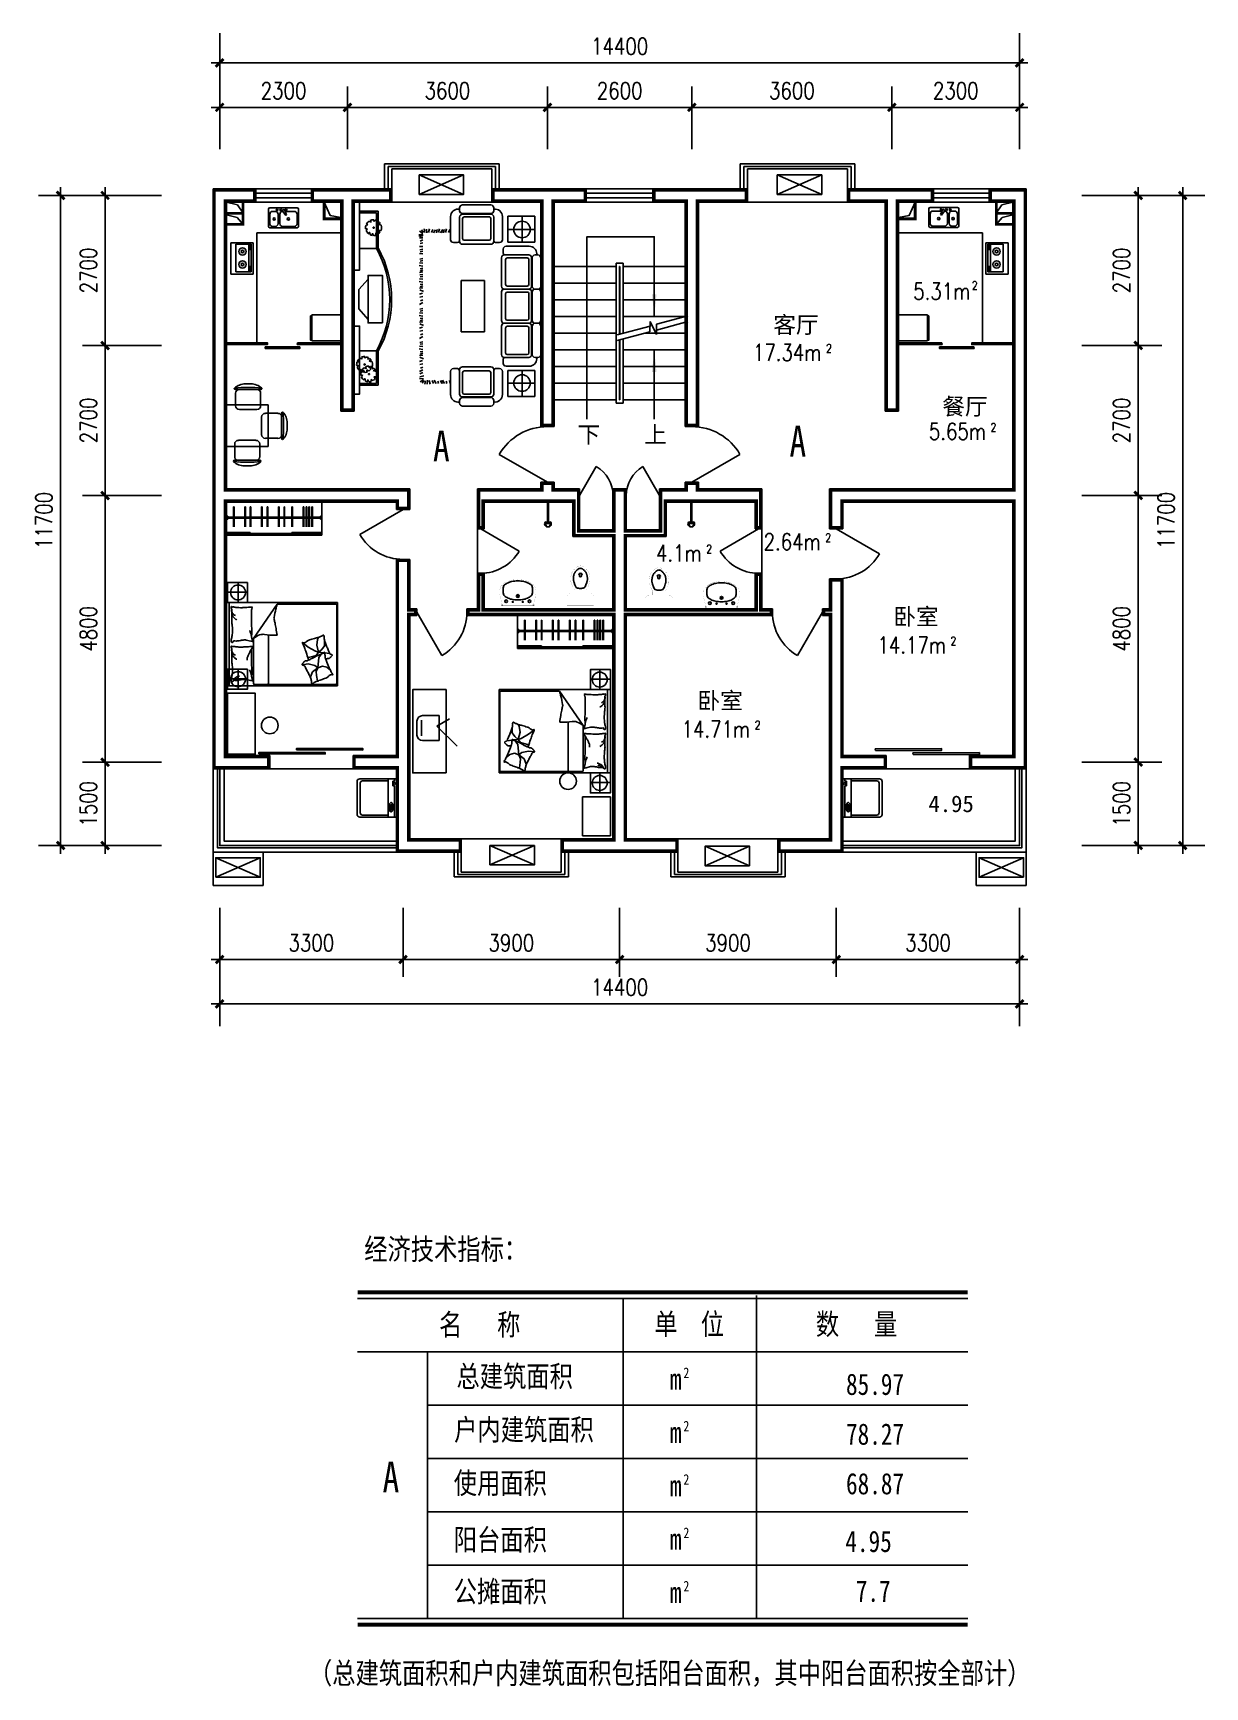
# Model space of a CAD drawing. Extents: x 79020 to 100113, y 10630 to 40397.
import ezdxf
from ezdxf.enums import TextEntityAlignment as Align

# ---------------------------------------------------------------- set-up
doc = ezdxf.new("R2010")
doc.units = 0
doc.header["$LTSCALE"] = 1000
doc.header["$MEASUREMENT"] = 0
for name, color, linetype in [('AXIS', 250, 'Continuous'), ('BATH', 250, 'Continuous'), ('F', 250, 'Continuous'), ('FURNETR', 250, 'Continuous'), ('JIAJU', 250, 'Continuous'), ('LINE', 250, 'Continuous'), ('LVTRY', 250, 'Continuous'), ('PUB_DIM', 250, 'Continuous'), ('PUB_TEXT', 250, 'Continuous'), ('PUB_WALL', 250, 'Continuous'), ('STAIR', 250, 'Continuous'), ('TOTHER', 250, 'Continuous'), ('TREE', 250, 'Continuous'), ('WALL', 250, 'Continuous'), ('WINDOW', 250, 'Continuous'), ('WINDOW_TEXT', 250, 'Continuous'), ('ZT', 250, 'Continuous'), ('填充', 250, 'Continuous')]:
    doc.layers.add(name, color=color, linetype=linetype)
doc.styles.add('-宋体', font='', dxfattribs={"width": 0.8})
doc.styles.add('C', font='txt.shx', dxfattribs={"height": 100})
doc.styles.add('DIM_FONT', font='SIMPLEX.shx', dxfattribs={"width": 0.8})
doc.styles.add('SIMPLEX', font='SIMPLEX.SHX')
doc.styles.add('ST', font='', dxfattribs={"width": 0.8})
doc.styles.get("Standard").update_dxf_attribs({"font": 'gbenor.shx', "bigfont": 'gbcbig.shx'})
doc.styles.get('-宋体').set_extended_font_data('SimSun')
doc.styles.get('ST').set_extended_font_data('SimSun')
doc.dimstyles.new('AXIS', dxfattribs={"dimtxt": 300, "dimasz": 1, "dimexe": 250, "dimexo": 300, "dimgap": 150, "dimtad": 1, "dimdec": 0, "dimzin": 0, "dimdsep": 46, "dimtxsty": 'DIM_FONT', "dimblk": '_DIMX', "dimcen": 0.09, "dimse1": 1, "dimse2": 1, "dimclrt": 7, "dimadec": 0, "dimazin": 0, "dimtfac": 1, "dimtdec": 0, "dimtix": 1, "dimtmove": 2, "dimatfit": 3, "dimldrblk": '_DIMX', "dimfxl": 1, "dimtolj": 1, "dimtzin": 0, "dimarcsym": 0})

msp = doc.modelspace()

# ---------------------------------------------------------------- texts
at = {"color": 7, "style": 'ST'}
for s, p in [('客厅', (92342, 34995.9)), ('餐厅', (95384.6, 33525.4)), ('上', (90019.6, 33020.2)), ('下', (88819, 33020.2)), ('卧室', (94503.2, 29744.6)), ('卧室', (90979.2, 28232))]:
    msp.add_text(s, height=300, dxfattribs=at).set_placement(p)
at = {"layer": 'PUB_TEXT', "color": 7, "style": 'DIM_FONT', "width": 0.8}
for s, p in [('5.31m', (95891.2, 35748.9)), ('17.34m', (93211.8, 34647.4)), ('5.65m', (96172.7, 33226.9)), ('2.64m', (93197.9, 31241.6)), ('4.1m', (91055.1, 31035.7)), ('14.17m', (95451.8, 29380.5)), ('14.71m', (91927.8, 27867.9))]:
    msp.add_text(s, height=300, dxfattribs=at).set_placement(p, align=Align.MIDDLE_RIGHT)
for p in [(95835.8, 35778.7), (93211.8, 34647.4), (96172.7, 33226.9), (93197.9, 31241.6), (91055.1, 31035.7), (95451.8, 29380.5), (91927.8, 27867.9)]:
    msp.add_text(' 2', height=150, dxfattribs=at).set_placement(p)
at = {"layer": 'PUB_TEXT', "color": 7, "ltscale": 5, "insert": (95953.2, 26675.1), "char_height": 300, "width": 1336.489, "attachment_point": 3, "style": 'C'}
msp.add_mtext('\\fTxt|b0|i0|c134|p2;4.95', dxfattribs=at)
at = {"layer": 'ZT', "color": 7, "style": '-宋体', "width": 0.8}
for s, height, p in [('A', 552.8, (86218.2, 32687.2)), ('A', 552.8, (92635.1, 32774.9)), ('经济技术指标：', 383.91, (84980.5, 18318.5)), ('名   称', 383.91, (86327.1, 16959.2)), ('单  位', 383.91, (90202.6, 16967.9)), ('数   量', 383.91, (93110.2, 16967.9)), ('总建筑面积', 383.91, (86641.1, 16028.4)), ('85.97', 383.91, (93652.8, 15885.5)), ('户内建筑面积', 383.91, (86598.9, 15068.6)), ('78.27', 383.91, (93652.8, 14988.5)), ('A', 552.8, (85310.3, 14132.1)), ('使用面积', 383.91, (86592.4, 14107.4)), ('68.87', 383.91, (93652.8, 14096)), ('阳台面积', 383.91, (86592.4, 13086.9)), ('4.95', 383.91, (93640.7, 13057)), ('公摊面积', 383.91, (86592.4, 12156.6)), ('7.7', 383.91, (93829, 12161)), ('（总建筑面积和户内建筑面积包括阳台面积，其中阳台面积按全部计）', 383.912, (83986.1, 10685.6))]:
    msp.add_text(s, height=height, dxfattribs=at).set_placement(p)

# ---------------------------------------------------------------- blocks, each defined once
blk = doc.blocks.new('_E3NBX')
at = {"layer": 'LVTRY'}
for points in [[(466, 0), (466, 521), (0, 521), (0, 0)], [(449, 546), (12, 546), (12, 533), (449, 533)]]:
    blk.add_lwpolyline(points, close=True, dxfattribs=at)
at = {"style": 'DIM_FONT', "width": 0.8, "flags": 9}
for tag in ['XSIZE', 'YSIZE']:
    blk.add_attdef(tag, (0, 0), '', height=0.5, dxfattribs=at)
blk = doc.blocks.new('_DIMX')
blk.add_line((-150, 0), (150, 0))
at = {"const_width": 50}
blk.add_lwpolyline([(-70, -70), (70, 70)], dxfattribs=at)
blk = doc.blocks.new('*D58')
at = {"layer": 'AXIS', "color": 0, "lineweight": -2}
blk.add_line((96777, 39060), (94479, 39060), dxfattribs=at)
at = {"layer": 'Defpoints', "color": 0}
for p in [(94478, 39060), (94478, 38306), (96778, 38306)]:
    blk.add_point(p, dxfattribs=at)
at = {"layer": 'AXIS', "color": 0, "lineweight": -2, "rotation": 180}
blk.add_blockref('_DIMX', (94478, 39060), dxfattribs=at)
at = {"layer": 'AXIS', "color": 0, "lineweight": -2}
blk.add_blockref('_DIMX', (96778, 39060), dxfattribs=at)
at = {"layer": 'AXIS', "color": 7, "insert": (95628, 39360), "char_height": 300, "attachment_point": 5, "style": 'DIM_FONT'}
blk.add_mtext('\\A1;2300', dxfattribs=at)
blk = doc.blocks.new('M_A14NPV')
for points in [[(0.632, 0.226), (0.629, 0.208), (-0.164, 0.208), (-0.164, 0.229)], [(0.18, 0.178), (0.177, 0.16), (-0.617, 0.16), (-0.617, 0.181)]]:
    blk.add_lwpolyline(points, close=True)
blk = doc.blocks.new('*D59')
at = {"layer": 'AXIS', "color": 0, "lineweight": -2}
blk.add_line((96777, 39860), (82379, 39860), dxfattribs=at)
at = {"layer": 'Defpoints', "color": 0}
for p in [(82378, 39860), (82378, 38306), (96778, 38306)]:
    blk.add_point(p, dxfattribs=at)
at = {"layer": 'AXIS', "color": 0, "lineweight": -2, "rotation": 180}
blk.add_blockref('_DIMX', (82378, 39860), dxfattribs=at)
at = {"layer": 'AXIS', "color": 0, "lineweight": -2}
blk.add_blockref('_DIMX', (96778, 39860), dxfattribs=at)
at = {"layer": 'AXIS', "color": 7, "insert": (89578, 40160), "char_height": 300, "attachment_point": 5, "style": 'DIM_FONT'}
blk.add_mtext('\\A1;14400', dxfattribs=at)
blk = doc.blocks.new('*D60')
at = {"layer": 'AXIS', "color": 0, "lineweight": -2}
blk.add_line((96777, 23722), (93479, 23722), dxfattribs=at)
at = {"layer": 'Defpoints', "color": 0}
for p in [(93478, 24653), (96778, 24653), (93478, 23722)]:
    blk.add_point(p, dxfattribs=at)
at = {"layer": 'AXIS', "color": 0, "lineweight": -2, "rotation": 180}
blk.add_blockref('_DIMX', (93478, 23722), dxfattribs=at)
at = {"layer": 'AXIS', "color": 0, "lineweight": -2}
blk.add_blockref('_DIMX', (96778, 23722), dxfattribs=at)
at = {"layer": 'AXIS', "color": 7, "insert": (95128, 24022), "char_height": 300, "attachment_point": 5, "style": 'DIM_FONT'}
blk.add_mtext('\\A1;3300', dxfattribs=at)
blk = doc.blocks.new('*D61')
at = {"layer": 'AXIS', "color": 0, "lineweight": -2}
blk.add_line((96777, 22922), (82379, 22922), dxfattribs=at)
at = {"layer": 'Defpoints', "color": 0}
for p in [(82378, 24653), (96778, 24653), (82378, 22922)]:
    blk.add_point(p, dxfattribs=at)
at = {"layer": 'AXIS', "color": 0, "lineweight": -2, "rotation": 180}
blk.add_blockref('_DIMX', (82378, 22922), dxfattribs=at)
at = {"layer": 'AXIS', "color": 0, "lineweight": -2}
blk.add_blockref('_DIMX', (96778, 22922), dxfattribs=at)
at = {"layer": 'AXIS', "color": 7, "insert": (89578, 23222), "char_height": 300, "attachment_point": 5, "style": 'DIM_FONT'}
blk.add_mtext('\\A1;14400', dxfattribs=at)
blk = doc.blocks.new('A$C4FB049B5')
at = {"layer": 'ZT', "style": '-宋体', "width": 0.8}
for s, height, p in [('m', 400, (5, 83)), ('2', 200, (260, 299))]:
    blk.add_text(s, height=height, dxfattribs=at).set_placement(p)
blk = doc.blocks.new('_C8OFV')
at = {"layer": 'LVTRY'}
for p, q in [((0, 0), (1720, 0)), ((0, 0), (0, 0)), ((0, -597), (0, 0)), ((1720, 0), (1720, -597)), ((0, -254), (24, -254)), ((0, -304), (0, -254)), ((24, -254), (24, -304)), ((1697, -269), (24, -269)), ((1697, -288), (24, -288)), ((138, -87), (127, -87)), ((127, -87), (127, -444)), ((138, -444), (138, -87)), ((342, -87), (331, -87)), ((331, -87), (331, -444)), ((342, -444), (342, -87)), ((442, -87), (431, -87)), ((431, -87), (431, -444)), ((442, -444), (442, -87)), ((645, -87), (634, -87)), ((634, -87), (634, -444)), ((645, -444), (645, -87)), ((745, -87), (734, -87)), ((734, -87), (734, -444)), ((745, -444), (745, -87)), ((949, -87), (938, -87)), ((938, -87), (938, -444)), ((949, -444), (949, -87)), ((1049, -87), (1038, -87)), ((1038, -87), (1038, -444)), ((1049, -444), (1049, -87)), ((1190, -87), (1179, -87)), ((1179, -87), (1179, -444)), ((1190, -444), (1190, -87)), ((1394, -87), (1383, -87)), ((1383, -87), (1383, -444)), ((1394, -444), (1394, -87)), ((1449, -87), (1438, -87)), ((1438, -87), (1438, -444)), ((1449, -444), (1449, -87)), ((1494, -87), (1483, -87)), ((1483, -87), (1483, -444)), ((1494, -444), (1494, -87)), ((1549, -87), (1538, -87)), ((1538, -87), (1538, -444)), ((1549, -444), (1549, -87)), ((1720, -254), (1697, -254)), ((1697, -254), (1697, -304)), ((1720, -304), (1720, -254)), ((24, -304), (0, -304)), ((0, -547), (431, -547)), ((0, -563), (431, -563)), ((0, -563), (431, -563)), ((431, -579), (431, -547)), ((431, -563), (1179, -563)), ((431, -579), (1179, -579)), ((1179, -579), (1179, -547)), ((1179, -547), (1720, -547)), ((1179, -563), (1720, -563)), ((1697, -304), (1720, -304)), ((1720, -597), (0, -597)), ((0, -597), (431, -597)), ((1720, -597), (431, -597))]:
    blk.add_line(p, q, dxfattribs=at)
at = {"flags": 9}
for tag in ['XSIZE', 'YSIZE']:
    blk.add_attdef(tag, (0, 0), '', height=0.5, dxfattribs=at)
blk = doc.blocks.new('M_A1SFU')
blk.add_line((-0.5, 0), (0, -0.866))
blk.add_arc((-0.5, 0), 1, 300, 0)
blk = doc.blocks.new('M_C54TQD')
for p, q in [((0, -52), (1500, -52)), ((26, -509), (26, -1968)), ((853, -489), (46, -489)), ((853, -489), (1472, -916)), ((46, -761), (915, -761)), ((1472, -1968), (1472, -916)), ((395, -1471), (369, -1593)), ((381, -1368), (395, -1471)), ((528, -1559), (509, -1470)), ((698, -1472), (623, -1603)), ((778, -1368), (698, -1472)), ((90, -1638), (87, -1645)), ((188, -1621), (90, -1638)), ((161, -1514), (137, -1518)), ((255, -1552), (161, -1514)), ((257, -1618), (188, -1621)), ((324, -1645), (255, -1552)), ((324, -1645), (257, -1618)), ((369, -1593), (324, -1645)), ((324, -1645), (510, -1664)), ((324, -1645), (355, -1728)), ((355, -1728), (335, -1810)), ((510, -1664), (560, -1700)), ((548, -1617), (528, -1559)), ((605, -1658), (548, -1617)), ((560, -1700), (572, -1709)), ((592, -1767), (580, -1861)), ((605, -1658), (594, -1752)), ((623, -1603), (605, -1658)), ((605, -1658), (734, -1626)), ((605, -1658), (655, -1721)), ((655, -1721), (720, -1769)), ((720, -1769), (813, -1769)), ((734, -1626), (837, -1640)), ((837, -1640), (873, -1660)), ((46, -1988), (1452, -1988)), ((335, -1810), (281, -1873))]:
    blk.add_line(p, q)
blk.add_lwpolyline([(0, -2000), (0, 0), (1500, 0), (1500, -2000)], close=True)
for points in [[(101, -127, -0.263368), (73, -108, -0.494818), (82, -89, -0.049225), (100, -88, -0.036831), (124, -89, -0.031893), (161, -97, 0.035782), (195, -104, 0.032941), (285, -110, 0.026564), (396, -104, 0.017905), (434, -99, -0.033397), (454, -97, -0.03204), (491, -97, 0.018442), (555, -101, 0.010837), (620, -100, 0.014624), (668, -97, 0.111249), (691, -89, -0.153708), (708, -86, -0.076444), (715, -87, -0.215512), (717, -89, -0.585858), (714, -92, 0.363489), (709, -95, 0.191716), (709, -106, -0.129675), (711, -123, -0.01735), (708, -140, 0.019326), (706, -155, 0.018818), (699, -223, 0.021828), (698, -283, 0.006204), (700, -316, 0.001963), (706, -423, 0.028341), (710, -459, -0.117014), (709, -468, -0.36606), (708, -469, -0.03973), (694, -466, -0.048309), (681, -461, 0.062981), (670, -457, 0.04058), (647, -454, 0.014345), (580, -451, 0.005484), (454, -452, 0.007153), (358, -455, 0.008762), (316, -458, -0.008153), (270, -461, -0.06251), (213, -456, 0.078669), (167, -454, 0.047825), (145, -459, -0.034494), (114, -466, -0.023571), (89, -469, -0.510228), (88, -468), (95, -438), (116, -356, 0.073041), (118, -336, 0.023305), (112, -275, 0.018299), (108, -252, -0.01097), (101, -214, -0.042281), (98, -180, -0.027201), (101, -126)], [(99, -143, -0.05369), (114, -156, -0.070312), (122, -168, -0.015448), (125, -177, -0.013244), (129, -187, -0.082127), (132, -205, -0.064164), (129, -228)], [(101, -127, -0.077379), (136, -152, -0.077379), (161, -187, -0.047525), (171, -211, -0.047525), (176, -238)], [(575, -101, 0.027842), (551, -111, 0.048685), (539, -119, 0.023666), (511, -144, 0.031223), (492, -164, 0.046801), (486, -172, 0.023191), (478, -189)], [(657, -95, 0.088153), (622, -98, 0.088153), (591, -114, 0.077547), (569, -135, 0.077547), (555, -162)], [(810, -127, -0.263368), (782, -108, -0.494818), (791, -89, -0.049225), (809, -88, -0.036831), (833, -89, -0.031893), (871, -97, 0.035782), (905, -104, 0.032941), (994, -110, 0.026564), (1106, -104, 0.017905), (1143, -99, -0.033397), (1163, -97, -0.03204), (1200, -97, 0.018442), (1265, -101, 0.010837), (1329, -100, 0.014624), (1377, -97, 0.111249), (1400, -89, -0.153708), (1417, -86, -0.076444), (1424, -87, -0.215512), (1426, -89, -0.585858), (1423, -92, 0.363489), (1419, -95, 0.191716), (1419, -106, -0.129675), (1421, -123, -0.01735), (1418, -140, 0.019326), (1415, -155, 0.018818), (1408, -223, 0.021828), (1407, -283, 0.006204), (1409, -316, 0.001963), (1415, -423, 0.028341), (1419, -459, -0.117014), (1419, -468, -0.36606), (1417, -469, -0.03973), (1404, -466, -0.048309), (1390, -461, 0.062981), (1379, -457, 0.04058), (1356, -454, 0.014345), (1289, -451, 0.005484), (1164, -452, 0.007153), (1067, -455, 0.008762), (1025, -458, -0.008153), (979, -461, -0.06251), (922, -456, 0.078669), (877, -454, 0.047825), (854, -459, -0.034494), (823, -466, -0.023571), (798, -469, -0.510228), (797, -468), (805, -438), (825, -356, 0.073041), (827, -336, 0.023305), (821, -275, 0.018299), (817, -252, -0.01097), (810, -214, -0.042281), (807, -180, -0.027201), (810, -126)], [(1284, -101, 0.027842), (1260, -111, 0.048685), (1248, -119, 0.023666), (1220, -144, 0.031223), (1201, -164, 0.046801), (1196, -172, 0.023191), (1188, -189)], [(1366, -95, 0.088153), (1332, -98, 0.088153), (1300, -114, 0.077547), (1279, -135, 0.077547), (1265, -162)], [(191, -454, 0.009729), (219, -445, 0.009729), (246, -435, 0.007971), (267, -426, 0.007971), (289, -416)], [(661, -455, 0.016108), (622, -429, 0.024599), (595, -414, 0.009477), (546, -391, 0.015937), (516, -378, 0.072521), (500, -375, 0.033339), (463, -375)], [(853, -489, -0.085272), (917, -599, -0.124044), (926, -686), (912, -782), (914, -912)], [(901, -454, 0.009729), (928, -445, 0.009729), (955, -435, 0.007971), (977, -426, 0.007971), (998, -416)], [(914, -912, 0.007867), (1032, -894, 0.009508), (1128, -876, 0.006616), (1193, -862, -0.023828), (1212, -858, -0.080713), (1230, -859, -0.009591), (1383, -891, -0.013133), (1416, -899, -0.007859), (1472, -916)], [(464, -1480, 0.025626), (476, -1478, 0.0108), (605, -1436, 0.00456), (692, -1405, 0.01125), (727, -1391, 0.069394), (746, -1380, -0.079756), (763, -1371, -0.106399), (778, -1368, -0.328642), (782, -1372, -0.299547), (779, -1378, 0.189917), (774, -1387, 0.033518), (773, -1397, 0.075627), (773, -1402, 0.053489), (776, -1410, 0.017838), (788, -1432, 0.038394), (805, -1456, -0.059529), (816, -1472, -0.035943), (826, -1498, -0.011245), (852, -1585, -0.006203), (862, -1624, 0.010783), (868, -1647, 0.019485), (873, -1660, 0.005062), (892, -1710, 0.101392), (909, -1736, -0.223768), (914, -1749, -0.25558), (911, -1754, -0.081563), (895, -1759, -0.071805), (878, -1759, 0.069985), (861, -1759, 0.03546), (801, -1772, 0.029432), (732, -1797, 0.001554), (699, -1811, -0.00152), (665, -1826, -0.004735), (629, -1840, 0.00382), (586, -1859, 0.296001), (564, -1891, -0.649774), (542, -1900, -0.02319), (538, -1895, 0.0288), (534, -1892, 0.005727), (527, -1886, -0.004358), (519, -1878, -0.027528), (502, -1861, -0.046214), (493, -1850, -0.194121), (490, -1833, 0.133719), (489, -1809, 0.005779), (482, -1787, 0.008882)]]:
    blk.add_lwpolyline(points, format="xyb")
blk.add_lwpolyline([(58, -1583, 0.101392), (40, -1559, -0.223768), (34, -1546, -0.25558), (36, -1541, -0.081563), (52, -1535, -0.071805), (69, -1534, 0.069985), (86, -1532, 0.03546), (145, -1515, 0.029432), (211, -1485, 0.001554), (244, -1468, -0.00152), (276, -1451, -0.004735), (311, -1433, 0.00382), (353, -1412, 0.296001), (372, -1378, -0.649774), (393, -1367, -0.02319), (398, -1372, 0.0288), (402, -1375, 0.005727), (409, -1380, -0.004358), (418, -1387, -0.027528), (436, -1403, -0.046214), (445, -1414, -0.194121), (450, -1430, 0.133719), (453, -1454, 0.011505), (471, -1496, 0.008882), (497, -1550, 0.012426), (535, -1618, -0.033612), (547, -1644), (570, -1701), (588, -1744, 0.224341), (603, -1757, -0.722772), (603, -1766, -0.103513), (599, -1767, 0.053465), (592, -1767, 0.030109), (569, -1772, -0.031436), (547, -1776, -0.05324), (532, -1776, 0.05518), (517, -1777, 0.056271), (492, -1783, 0.0108), (366, -1835, 0.00456), (281, -1873, 0.01125), (247, -1889, 0.069394), (229, -1902, -0.079756), (213, -1912, -0.106399), (199, -1915, -0.328642), (195, -1912, -0.299547), (196, -1906, 0.189917), (201, -1896, 0.033518), (202, -1886, 0.075627), (201, -1882, 0.053489), (197, -1874, 0.017838), (184, -1853, 0.038394), (165, -1830, -0.059529), (153, -1815, -0.035943), (140, -1790, -0.011245), (108, -1705, -0.006203), (95, -1667, 0.010783), (87, -1645, 0.019485), (82, -1632, 0.005062)], format="xyb", close=True)
for centre, start, end in [((46, -509), 90, 180), ((46, -741), 180, 270), ((46, -1968), 180, 270), ((1452, -1968), 270, 0)]:
    blk.add_arc(centre, 20, start, end)
at = {"style": 'DIM_FONT', "width": 0.8, "flags": 9}
for tag in ['XSIZE', 'YSIZE']:
    blk.add_attdef(tag, (0, 0), '', height=0.5, dxfattribs=at)
blk = doc.blocks.new('A$C0B1B081E')
at = {"xscale": -1, "rotation": 269.9999999999998}
blk.add_blockref('M_C54TQD', (2000, 0), dxfattribs=at)
blk = doc.blocks.new('_DBLK')
blk.add_line((-0.5, 0), (0, -0.866))
blk.add_arc((-0.5, 0), 1, 300, 0)
at = {"layer": 'WINDOW_TEXT', "style": 'SIMPLEX', "flags": 9}
blk.add_attdef('A', text='', height=1, dxfattribs=at).set_placement((0, 1.5), align=Align.MIDDLE)
blk = doc.blocks.new('*D62')
at = {"layer": 'AXIS', "color": 0, "lineweight": -2}
blk.add_line((80316, 32073), (80316, 27275), dxfattribs=at)
at = {"layer": 'Defpoints', "color": 0}
for p in [(81334, 32074), (80316, 27274), (81334, 27274)]:
    blk.add_point(p, dxfattribs=at)
at = {"layer": 'AXIS', "color": 0, "lineweight": -2}
for p, rotation in [((80316, 32074), 90), ((80316, 27274), 270)]:
    blk.add_blockref('_DIMX', p, dxfattribs=dict(at, rotation=rotation))
at = {"layer": 'AXIS', "color": 7, "insert": (80016, 29674), "char_height": 300, "attachment_point": 5, "rotation": 90, "style": 'DIM_FONT'}
blk.add_mtext('\\A1;4800', dxfattribs=at)
blk = doc.blocks.new('*D63')
at = {"layer": 'AXIS', "color": 0, "lineweight": -2}
blk.add_line((79516, 37473), (79516, 25775), dxfattribs=at)
at = {"layer": 'Defpoints', "color": 0}
for p in [(81334, 37474), (79516, 25774), (81334, 25774)]:
    blk.add_point(p, dxfattribs=at)
at = {"layer": 'AXIS', "color": 0, "lineweight": -2}
for p, rotation in [((79516, 37474), 90), ((79516, 25774), 270)]:
    blk.add_blockref('_DIMX', p, dxfattribs=dict(at, rotation=rotation))
at = {"layer": 'AXIS', "color": 7, "insert": (79216, 31624), "char_height": 300, "attachment_point": 5, "rotation": 90, "style": 'DIM_FONT'}
blk.add_mtext('\\A1;11700', dxfattribs=at)
blk = doc.blocks.new('*D64')
at = {"layer": 'AXIS', "color": 0, "lineweight": -2}
blk.add_line((85677, 23722), (82379, 23722), dxfattribs=at)
at = {"layer": 'Defpoints', "color": 0}
for p in [(82378, 24653), (85678, 24653), (82378, 23722)]:
    blk.add_point(p, dxfattribs=at)
at = {"layer": 'AXIS', "color": 0, "lineweight": -2, "rotation": 180}
blk.add_blockref('_DIMX', (82378, 23722), dxfattribs=at)
at = {"layer": 'AXIS', "color": 0, "lineweight": -2}
blk.add_blockref('_DIMX', (85678, 23722), dxfattribs=at)
at = {"layer": 'AXIS', "color": 7, "insert": (84028, 24022), "char_height": 300, "attachment_point": 5, "style": 'DIM_FONT'}
blk.add_mtext('\\A1;3300', dxfattribs=at)
blk = doc.blocks.new('*D65')
at = {"layer": 'AXIS', "color": 0, "lineweight": -2}
blk.add_line((80316, 27273), (80316, 25775), dxfattribs=at)
at = {"layer": 'Defpoints', "color": 0}
for p in [(81334, 27274), (80316, 25774), (81334, 25774)]:
    blk.add_point(p, dxfattribs=at)
at = {"layer": 'AXIS', "color": 0, "lineweight": -2}
for p, rotation in [((80316, 27274), 90), ((80316, 25774), 270)]:
    blk.add_blockref('_DIMX', p, dxfattribs=dict(at, rotation=rotation))
at = {"layer": 'AXIS', "color": 7, "insert": (80016, 26524), "char_height": 300, "attachment_point": 5, "rotation": 90, "style": 'DIM_FONT'}
blk.add_mtext('\\A1;1500', dxfattribs=at)
blk = doc.blocks.new('_C11UFW')
at = {"layer": 'BATH', "ltscale": 5}
for p, q in [((-400, 175), (400, -175)), ((400, 175), (-400, -175))]:
    blk.add_line(p, q, dxfattribs=at)
blk.add_lwpolyline([(-400, 175), (400, 175), (400, -175), (-400, -175)], close=True, dxfattribs=at)
at = {"style": 'DIM_FONT', "width": 0.8, "flags": 9}
for tag in ['XSIZE', 'YSIZE']:
    blk.add_attdef(tag, (0, 0), '', height=0.5, dxfattribs=at)
blk = doc.blocks.new('A$C49232555')
for p, q in [((238, 11), (238, 437)), ((14, 235), (451, 235))]:
    blk.add_line(p, q)
blk.add_lwpolyline([(0, 450), (450, 450), (450, 0), (0, 0)], close=True)
blk.add_circle((239, 226), 168)
blk = doc.blocks.new('*D66')
at = {"layer": 'AXIS', "color": 0, "lineweight": -2}
blk.add_line((93477, 23722), (89579, 23722), dxfattribs=at)
at = {"layer": 'Defpoints', "color": 0}
for p in [(89578, 24653), (93478, 24653), (89578, 23722)]:
    blk.add_point(p, dxfattribs=at)
at = {"layer": 'AXIS', "color": 0, "lineweight": -2, "rotation": 180}
blk.add_blockref('_DIMX', (89578, 23722), dxfattribs=at)
at = {"layer": 'AXIS', "color": 0, "lineweight": -2}
blk.add_blockref('_DIMX', (93478, 23722), dxfattribs=at)
at = {"layer": 'AXIS', "color": 7, "insert": (91528, 24022), "char_height": 300, "attachment_point": 5, "style": 'DIM_FONT'}
blk.add_mtext('\\A1;3900', dxfattribs=at)
blk = doc.blocks.new('*D67')
at = {"layer": 'AXIS', "color": 0, "lineweight": -2}
blk.add_line((89577, 23722), (85679, 23722), dxfattribs=at)
at = {"layer": 'Defpoints', "color": 0}
for p in [(85678, 24653), (89578, 24653), (85678, 23722)]:
    blk.add_point(p, dxfattribs=at)
at = {"layer": 'AXIS', "color": 0, "lineweight": -2, "rotation": 180}
blk.add_blockref('_DIMX', (85678, 23722), dxfattribs=at)
at = {"layer": 'AXIS', "color": 0, "lineweight": -2}
blk.add_blockref('_DIMX', (89578, 23722), dxfattribs=at)
at = {"layer": 'AXIS', "color": 7, "insert": (87628, 24022), "char_height": 300, "attachment_point": 5, "style": 'DIM_FONT'}
blk.add_mtext('\\A1;3900', dxfattribs=at)
blk = doc.blocks.new('M_C4')
for p, q in [((0, -150), (0, 150)), ((363, 169), (84, 169)), ((100, 250), (350, 250)), ((450, 150), (450, -150)), ((450, -150), (0, -150)), ((187, -107), (57, -336)), ((187, -107), (547, -475))]:
    blk.add_line(p, q)
for centre, start, end in [((100, 150), 90, 180), ((350, 150), 0, 90)]:
    blk.add_arc(centre, 100, start, end)
at = {"flags": 9}
for tag in ['XSIZE', 'YSIZE']:
    blk.add_attdef(tag, (0, 0), '', height=0.5, dxfattribs=at)
at = {"width": 0.8, "flags": 9}
for tag in ['YSIZE', 'XSIZE', 'XSIZE', 'YSIZE']:
    blk.add_attdef(tag, (225, -150), '', height=0.5, dxfattribs=at)
blk = doc.blocks.new('A$C7C8A5B6C')
at = {"xscale": -1, "rotation": 90.00000000000001}
blk.add_blockref('M_C4', (250, 547), dxfattribs=at)
blk = doc.blocks.new('M_E20')
for p, q in [((345, 0), (-345, 0)), ((-302, -36), (-345, -36)), ((-307, -144), (-307, -611)), ((-302, -35), (-302, -66)), ((-302, -66), (-219, -66)), ((-219, -66), (-219, -35)), ((345, -36), (-219, -36)), ((123, -87), (123, -99)), ((133, -96), (133, -113)), ((198, -96), (133, -96)), ((133, -113), (198, -113)), ((198, -113), (198, -96)), ((215, -88), (215, -99)), ((307, -144), (307, -611)), ((267, -651), (-267, -651))]:
    blk.add_line(p, q)
blk.add_lwpolyline([(83, -94, 0.185158), (88, -107, 0.102042), (108, -122, 0.060862), (133, -130, 0.047173), (166, -133, 0.047173), (200, -130, 0.060862), (225, -122, 0.102042), (245, -107, 0.185158), (250, -94, 0.185158), (245, -82, 0.102042), (225, -67, 0.060862), (200, -59, 0.047173), (166, -56, 0.047173), (133, -59, 0.060862), (108, -67, 0.102042), (88, -82, 0.185158)], format="xyb", close=True)
for points in [[(215, -88, 0.259034), (213, -85, 0.076276), (201, -80, 0.036515), (188, -77, 0.026615), (169, -76, 0.026615), (150, -77, 0.036515), (137, -80, 0.076276), (125, -85, 0.259034), (123, -88, 0.078462), (123, -89, 0.056762)], [(215, -99, 0.259034), (213, -95, 0.076276), (201, -90, 0.036515), (188, -88, 0.026615), (169, -87, 0.026615), (150, -88, 0.036515), (137, -90, 0.076276), (125, -95, 0.259034), (123, -99, 0.259034), (125, -102, 0.056762), (133, -106, 0.036515)], [(198, -108, 0.008736), (201, -107, 0.076276), (213, -102, 0.259034), (215, -99, 0.259034)]]:
    blk.add_lwpolyline(points, format="xyb")
blk.add_circle((-259, -35), 17.5)
for centre, start, end in [((-267, -611), 180, 270), ((267, -611), 270, 0)]:
    blk.add_arc(centre, 40, start, end)
at = {"layer": 'TOTHER', "linetype": 'Continuous'}
for p, q in [((-345, -656), (-345, 0)), ((345, 0), (345, -656)), ((-345, -145), (345, -145)), ((295, -706), (-295, -706))]:
    blk.add_line(p, q, dxfattribs=at)
for centre, start, end in [((-295, -656), 180, 270), ((295, -656), 270, 0)]:
    blk.add_arc(centre, 50, start, end, dxfattribs=at)
at = {"width": 0.8, "flags": 9}
for tag in ['XSIZE', 'YSIZE']:
    blk.add_attdef(tag, (0, 0), '', height=0.5, dxfattribs=at)
blk = doc.blocks.new('*D68')
at = {"layer": 'AXIS', "color": 0, "lineweight": -2}
blk.add_line((84677, 39060), (82379, 39060), dxfattribs=at)
at = {"layer": 'Defpoints', "color": 0}
for p in [(82378, 39060), (82378, 38306), (84678, 38306)]:
    blk.add_point(p, dxfattribs=at)
at = {"layer": 'AXIS', "color": 0, "lineweight": -2, "rotation": 180}
blk.add_blockref('_DIMX', (82378, 39060), dxfattribs=at)
at = {"layer": 'AXIS', "color": 0, "lineweight": -2}
blk.add_blockref('_DIMX', (84678, 39060), dxfattribs=at)
at = {"layer": 'AXIS', "color": 7, "insert": (83528, 39360), "char_height": 300, "attachment_point": 5, "style": 'DIM_FONT'}
blk.add_mtext('\\A1;2300', dxfattribs=at)
blk = doc.blocks.new('*D69')
at = {"layer": 'AXIS', "color": 0, "lineweight": -2}
blk.add_line((88277, 39060), (84679, 39060), dxfattribs=at)
at = {"layer": 'Defpoints', "color": 0}
for p in [(84678, 39060), (84678, 38306), (88278, 38306)]:
    blk.add_point(p, dxfattribs=at)
at = {"layer": 'AXIS', "color": 0, "lineweight": -2, "rotation": 180}
blk.add_blockref('_DIMX', (84678, 39060), dxfattribs=at)
at = {"layer": 'AXIS', "color": 0, "lineweight": -2}
blk.add_blockref('_DIMX', (88278, 39060), dxfattribs=at)
at = {"layer": 'AXIS', "color": 7, "insert": (86478, 39360), "char_height": 300, "attachment_point": 5, "style": 'DIM_FONT'}
blk.add_mtext('\\A1;3600', dxfattribs=at)
blk = doc.blocks.new('A$C66505F39')
at = {"layer": 'LVTRY', "ltscale": 5}
for p, q in [((162, 1376), (622, 1376)), ((167, 1308), (167, 1083)), ((343, 1476), (442, 1476)), ((617, 1308), (617, 1083)), ((0, 1096), (0, 346)), ((750, 1096), (0, 1096)), ((235, 1016), (550, 1016)), ((928, 946), (703, 946)), ((750, 346), (750, 1096)), ((995, 951), (995, 491)), ((635, 878), (635, 563)), ((1095, 770), (1095, 671)), ((0, 346), (750, 346)), ((150, 167), (150, 392)), ((533, 460), (218, 460)), ((600, 167), (600, 392)), ((928, 496), (703, 496)), ((605, 100), (145, 100)), ((425, 0), (326, 0))]:
    blk.add_line(p, q, dxfattribs=at)
for centre, radius, start, end in [((153, 1392), 10, 130.7265, 202.67), ((162, 1396), 20, 202.67, 270), ((352, 1160), 316, 91.7651, 130.7265), ((392, -1302), 2713, 84.8023, 95.1977), ((235, 1308), 67.5, 90, 180), ((432, 1160), 316, 49.2735, 88.2349), ((550, 1308), 67.5, 0, 90), ((622, 1396), 20, 270, 337.33), ((631, 1392), 10, 337.33, 49.2735), ((235, 1083), 67.5, 180, 270), ((550, 1083), 67.5, 270, 0), ((703, 878), 67.5, 90, 180), ((928, 878), 67.5, 0, 90), ((1015, 951), 20, 112.67, 180), ((1012, 960), 10, 40.7265, 112.67), ((-1682, 721), 2713, 354.8023, 5.1977), ((780, 761), 316, 1.7651, 40.7265), ((780, 681), 316, 319.2735, 358.2349), ((218, 392), 67.5, 90, 180), ((533, 392), 67.5, 0, 90), ((703, 563), 67.5, 180, 270), ((928, 563), 67.5, 270, 0), ((1015, 491), 20, 180, 247.33), ((1012, 482), 10, 247.33, 319.2735), ((136, 84), 10, 157.33, 229.2735), ((145, 80), 20, 90, 157.33), ((375, 2778), 2713, 264.8023, 275.1977), ((335, 315), 316, 229.2735, 268.2349), ((218, 167), 67.5, 180, 270), ((415, 315), 316, 271.7651, 310.7265), ((533, 167), 67.5, 270, 0), ((605, 80), 20, 22.67, 90), ((614, 84), 10, 310.7265, 22.67)]:
    blk.add_arc(centre, radius, start, end, dxfattribs=at)
at = {"layer": 'LVTRY', "ltscale": 5, "width": 0.8, "flags": 9}
for tag in ['YSIZE', 'XSIZE']:
    blk.add_attdef(tag, (377, 899), '', height=0.5, rotation=45, dxfattribs=at)
blk = doc.blocks.new('*D70')
at = {"layer": 'AXIS', "color": 0, "lineweight": -2}
blk.add_line((80316, 34773), (80316, 32075), dxfattribs=at)
at = {"layer": 'Defpoints', "color": 0}
for p in [(81334, 34774), (80316, 32074), (81334, 32074)]:
    blk.add_point(p, dxfattribs=at)
at = {"layer": 'AXIS', "color": 0, "lineweight": -2}
for p, rotation in [((80316, 34774), 90), ((80316, 32074), 270)]:
    blk.add_blockref('_DIMX', p, dxfattribs=dict(at, rotation=rotation))
at = {"layer": 'AXIS', "color": 7, "insert": (80016, 33424), "char_height": 300, "attachment_point": 5, "rotation": 90, "style": 'DIM_FONT'}
blk.add_mtext('\\A1;2700', dxfattribs=at)
blk = doc.blocks.new('*D71')
at = {"layer": 'AXIS', "color": 0, "lineweight": -2}
blk.add_line((80316, 37473), (80316, 34775), dxfattribs=at)
at = {"layer": 'Defpoints', "color": 0}
for p in [(81334, 37474), (80316, 34774), (81334, 34774)]:
    blk.add_point(p, dxfattribs=at)
at = {"layer": 'AXIS', "color": 0, "lineweight": -2}
for p, rotation in [((80316, 37474), 90), ((80316, 34774), 270)]:
    blk.add_blockref('_DIMX', p, dxfattribs=dict(at, rotation=rotation))
at = {"layer": 'AXIS', "color": 7, "insert": (80016, 36124), "char_height": 300, "attachment_point": 5, "rotation": 90, "style": 'DIM_FONT'}
blk.add_mtext('\\A1;2700', dxfattribs=at)
blk = doc.blocks.new('M_E25ESP')
at = {"color": 0, "linetype": 'ByBlock'}
for p, q in [((0, -307), (0, 307)), ((31, 338), (419, 338)), ((48, 2), (57, -12)), ((59, 31), (163, 70)), ((82, 245), (82, 40)), ((173, 53), (87, -18)), ((358, 307), (143, 307)), ((163, 70), (173, 53)), ((419, -20), (419, 245)), ((450, 307), (450, -307)), ((419, -338), (31, -338)), ((82, -184), (82, -245)), ((143, -82), (358, -82)), ((358, -123), (143, -123)), ((143, -307), (358, -307)), ((419, -245), (419, -184))]:
    blk.add_line(p, q, dxfattribs=at)
for centre, radius in [((51, 61), 20.5), ((251, 112), 25.6), ((51, -61), 20.5), ((51, -143), 20.5), ((251, -210), 25.6)]:
    blk.add_circle(centre, radius, dxfattribs=at)
for centre, radius, start, end in [((31, 307), 30.7, 90, 180), ((66, 12), 20.5, 110.5377, 210), ((143, 245), 61.4, 90, 180), ((358, 245), 61.4, 0, 90), ((419, 307), 30.7, 0, 90), ((31, -307), 30.7, 180, 270), ((74, -2), 20.5, 210, 309.4623), ((143, -20), 61.4, 180, 270), ((143, -184), 61.4, 90, 180), ((143, -245), 61.4, 180, 270), ((358, -20), 61.4, 270, 0), ((358, -184), 61.4, 0, 90), ((358, -245), 61.4, 270, 0), ((419, -307), 30.7, 270, 0)]:
    blk.add_arc(centre, radius, start, end, dxfattribs=at)
at = {"style": 'DIM_FONT', "width": 0.8, "flags": 9}
for tag in ['XSIZE', 'YSIZE']:
    blk.add_attdef(tag, (0, 0), '', height=0.5, dxfattribs=at)
blk = doc.blocks.new('A$C61FA23C6')
at = {"extrusion": (0, 0, -1), "xscale": 0.8, "yscale": 0.8, "zscale": -0.8, "rotation": 180.0000000000001}
blk.add_blockref('M_E25ESP', (0, 270), dxfattribs=at)
blk = doc.blocks.new('M_B0OPK')
for p, q in [((-0.5, 0.5), (0.5, 0.5)), ((0.5, 0.167), (-0.5, 0.167)), ((0.5, -0.167), (-0.5, -0.167)), ((-0.5, -0.5), (0.5, -0.5))]:
    blk.add_line(p, q)
blk = doc.blocks.new('M_E19')
for p, q in [((-323, -113), (-323, -456)), ((299, -113), (-323, -113)), ((299, -456), (299, -113)), ((-323, -400), (299, -400)), ((-323, -456), (299, -456)), ((-291, -422), (-291, -434)), ((-216, -432), (-280, -432)), ((-280, -432), (-280, -448)), ((-280, -448), (-216, -448)), ((-216, -448), (-216, -432)), ((-199, -423), (-199, -434)), ((182, -422), (182, -434)), ((193, -432), (193, -448)), ((257, -432), (193, -432)), ((193, -448), (257, -448)), ((257, -448), (257, -432)), ((274, -423), (274, -434))]:
    blk.add_line(p, q)
for points in [[(-199, -423, 0.259034), (-201, -420, 0.076276), (-213, -415, 0.036515), (-226, -412, 0.026615), (-245, -411, 0.026615), (-264, -412, 0.036515), (-277, -415, 0.076276), (-289, -420, 0.259034), (-291, -423, 0.078462), (-291, -424, 0.056762)], [(-199, -434, 0.259034), (-201, -430, 0.076276), (-213, -425, 0.036515), (-226, -423, 0.026615), (-245, -422, 0.026615), (-264, -423, 0.036515), (-277, -425, 0.076276), (-289, -430, 0.259034), (-291, -434, 0.259034), (-289, -437, 0.056762), (-280, -441, 0.036515)], [(-216, -443, 0.008736), (-213, -442, 0.076276), (-201, -437, 0.259034), (-199, -434, 0.259034)], [(274, -423, 0.259034), (272, -420, 0.076276), (260, -415, 0.036515), (247, -412, 0.026615), (228, -411, 0.026615), (209, -412, 0.036515), (196, -415, 0.076276), (184, -420, 0.259034), (182, -423, 0.078462), (182, -424, 0.056762)], [(274, -434, 0.259034), (272, -430, 0.076276), (260, -425, 0.036515), (247, -423, 0.026615), (228, -422, 0.026615), (209, -423, 0.036515), (196, -425, 0.076276), (184, -430, 0.259034), (182, -434, 0.259034), (184, -437, 0.056762), (193, -441, 0.036515)], [(257, -443, 0.008736), (260, -442, 0.076276), (272, -437, 0.259034), (274, -434, 0.259034)]]:
    blk.add_lwpolyline(points, format="xyb")
at = {"layer": 'TOTHER', "linetype": 'Continuous'}
for p, q in [((-350, 0), (350, 0)), ((-350, -500), (-350, 0)), ((350, 0), (350, -500)), ((350, -500), (-350, -500))]:
    blk.add_line(p, q, dxfattribs=at)
for centre, radius in [((-158, -259), 82.5), ((-158, -259), 31.6), ((134, -259), 82.5), ((134, -259), 31.6)]:
    blk.add_circle(centre, radius, dxfattribs=at)
at = {"width": 0.8, "flags": 9}
for tag in ['XSIZE', 'YSIZE']:
    blk.add_attdef(tag, (0, 0), '', height=0.5, dxfattribs=at)
blk = doc.blocks.new('A$C3786725B')
at = {"xscale": 0.8, "yscale": 0.8, "zscale": 0.8, "rotation": 359.9999999999998}
blk.add_blockref('M_E19', (280, 400), dxfattribs=at)
blk = doc.blocks.new('_WBLK')
for p, q in [((-0.5, 0.5), (0.5, 0.5)), ((0.5, 0.167), (-0.5, 0.167)), ((0.5, -0.167), (-0.5, -0.167)), ((-0.5, -0.5), (0.5, -0.5))]:
    blk.add_line(p, q)
at = {"layer": 'WINDOW_TEXT', "style": 'SIMPLEX', "flags": 9}
blk.add_attdef('A', text='', height=1, dxfattribs=at).set_placement((0, 1.5), align=Align.MIDDLE)
blk = doc.blocks.new('SHAFA5')
at = {"layer": 'JIAJU', "color": 9}
for p, q in [((-1549, 954), (-1613, 969)), ((-1545, 889), (-1613, 874)), ((-1541, 920), (-1609, 927)), ((-1546, 977), (-1593, 1015)), ((-1537, 992), (-1572, 1046)), ((-1509, 1059), (-1517, 991)), ((-1479, 1055), (-1463, 987)), ((-1428, 1054), (-1403, 1000)), ((-1391, 1059), (-1359, 1002)), ((-1327, 1042), (-1313, 1002)), ((-1267, 1054), (-1255, 1001)), ((-1213, 1059), (-1197, 1009)), ((-1136, 1055), (-1167, 991)), ((-1109, 1059), (-1102, 1000)), ((-1086, 1051), (-1067, 1000)), ((-1045, 1046), (-1037, 1000)), ((-991, 1064), (-1000, 1002)), ((-942, 1059), (-950, 1002)), ((-911, 1051), (-900, 1002)), ((-877, 1055), (-866, 1002)), ((-807, 1059), (-775, 1002)), ((-743, 1042), (-729, 1002)), ((-683, 1054), (-671, 1001)), ((-629, 1059), (-613, 1009)), ((-552, 1055), (-583, 991)), ((-525, 1059), (-518, 1000)), ((-502, 1051), (-483, 1000)), ((-461, 1046), (-453, 1000)), ((-407, 1064), (-416, 1002)), ((-358, 1059), (-365, 1002)), ((-327, 1051), (-316, 1002)), ((-293, 1055), (-282, 1002)), ((-210, 1059), (-178, 1002)), ((-146, 1042), (-132, 1002)), ((-85, 1054), (-74, 1001)), ((-31, 1059), (-16, 1009)), ((45, 1055), (14, 991)), ((72, 1059), (79, 1000)), ((95, 1051), (114, 1000)), ((136, 1046), (144, 1000)), ((190, 1064), (181, 1002)), ((240, 1059), (232, 1002)), ((270, 1051), (281, 1002)), ((305, 1055), (315, 1002)), ((351, 1059), (358, 1000)), ((374, 1051), (393, 1000)), ((415, 1046), (423, 1000)), ((469, 1064), (460, 1002)), ((519, 1059), (511, 1002)), ((549, 1051), (560, 1002)), ((584, 1055), (594, 1002)), ((684, 1059), (676, 1002)), ((714, 1051), (725, 1002)), ((749, 1055), (760, 1002)), ((802, 1059), (805, 1002)), ((855, 1051), (868, 1002)), ((901, 1051), (920, 1002)), ((959, 1063), (959, 1002)), ((981, 1059), (993, 1000)), ((991, 1071), (1006, 998)), ((1012, 1071), (1019, 1003)), ((1040, 1004), (1074, 1058)), ((1043, 931), (1111, 939)), ((1048, 989), (1096, 1027)), ((1048, 901), (1116, 886)), ((1052, 966), (1116, 981)), ((-1546, 839), (-1600, 813)), ((-1546, 693), (-1600, 668)), ((-1546, 677), (-1599, 665)), ((-1541, 801), (-1598, 770)), ((-1558, 738), (-1598, 724)), ((-1541, 656), (-1598, 624)), ((-1558, 592), (-1598, 578)), ((1043, 813), (1100, 781)), ((1043, 690), (1100, 658)), ((1044, 760), (1105, 752)), ((1044, 637), (1105, 629)), ((1048, 850), (1103, 825)), ((1048, 726), (1116, 711)), ((1048, 676), (1103, 650)), ((1048, 603), (1116, 588)), ((-1996, -194), (-1996, 306)), ((-1946, 356), (-1896, 356)), ((-1924, 385), (-1924, 356)), ((-1846, -194), (-1846, 306)), ((-1834, -194), (-1834, 306)), ((-1387, 515), (-1794, 515)), ((-1367, 356), (-1784, 356)), ((-1367, 356), (-1784, 356)), ((-1407, 304), (-1758, 304)), ((-1546, 532), (-1599, 520)), ((-1337, 392), (-1337, 465)), ((-1306, 306), (-1306, -194)), ((-694, 331), (-694, -81)), ((209, 331), (-694, 331)), ((209, 331), (209, -81)), ((843, 306), (843, -194)), ((874, 392), (874, 465)), ((904, 356), (1321, 356)), ((904, 356), (1321, 356)), ((924, 515), (1331, 515)), ((944, 304), (1295, 304)), ((1048, 553), (1103, 527)), ((1371, -194), (1371, 306)), ((1383, -194), (1383, 306)), ((1483, 356), (1433, 356)), ((1461, 385), (1461, 356)), ((1533, -194), (1533, 306)), ((-1788, 274), (-1788, -161)), ((-1377, -161), (-1377, 274)), ((914, -161), (914, 274)), ((1325, 274), (1325, -161)), ((-1946, -244), (-1896, -244)), ((-1367, -244), (-1784, -244)), ((-1367, -244), (-1784, -244)), ((-1758, -191), (-1407, -191)), ((-1337, -274), (-1337, -346)), ((-694, -81), (209, -81)), ((874, -274), (874, -346)), ((904, -244), (1321, -244)), ((904, -244), (1321, -244)), ((1295, -191), (944, -191)), ((1483, -244), (1433, -244)), ((-1826, -966), (-1826, -487)), ((-1826, -487), (-1369, -487)), ((-1387, -396), (-1794, -396)), ((-1591, -487), (-1591, -966)), ((-1369, -487), (-1369, -966)), ((-1295, -459), (-1295, -866)), ((-1172, -409), (-1245, -409)), ((-1142, -439), (-1142, -856)), ((-1092, -378), (-592, -378)), ((-1090, -479), (-1090, -830)), ((-625, -449), (-1060, -449)), ((-595, -830), (-595, -479)), ((-542, -428), (-542, -856)), ((-542, -439), (-542, -856)), ((-542, -439), (-542, -856)), ((-492, -378), (7, -378)), ((-490, -479), (-490, -830)), ((-26, -449), (-460, -449)), ((4, -830), (4, -479)), ((57, -428), (57, -856)), ((57, -439), (57, -856)), ((57, -439), (57, -856)), ((57, -439), (57, -856)), ((57, -439), (57, -856)), ((107, -378), (607, -378)), ((110, -479), (110, -830)), ((574, -449), (140, -449)), ((604, -830), (604, -479)), ((657, -439), (657, -856)), ((687, -409), (760, -409)), ((810, -459), (810, -866)), ((881, -487), (881, -966)), ((1337, -487), (881, -487)), ((924, -396), (1331, -396)), ((1103, -487), (1103, -962)), ((1337, -966), (1337, -487)), ((-1369, -739), (-1826, -739)), ((-1060, -860), (-625, -860)), ((-460, -860), (-26, -860)), ((140, -860), (574, -860)), ((881, -739), (1326, -739)), ((-1369, -966), (-1826, -966)), ((-1165, -996), (-1145, -996)), ((-1142, -1018), (-1142, -968)), ((-592, -906), (-1092, -906)), ((-592, -918), (-1092, -918)), ((-592, -1068), (-1092, -1068)), ((-542, -1018), (-542, -968)), ((-542, -968), (-542, -1018)), ((-542, -968), (-542, -1018)), ((7, -906), (-492, -906)), ((8, -918), (-492, -918)), ((8, -1068), (-492, -1068)), ((57, -964), (57, -1021)), ((607, -906), (107, -906)), ((607, -918), (107, -918)), ((607, -1068), (107, -1068)), ((657, -968), (657, -1018)), ((680, -996), (660, -996)), ((881, -966), (1337, -966))]:
    blk.add_line(p, q, dxfattribs=at)
for centre in [(-1591, -739), (1103, -739)]:
    blk.add_circle(centre, 145, dxfattribs=at)
for centre, radius, start, end in [((-1946, 306), 50, 90, 180), ((-1794, 385), 130, 90, 180), ((-1896, 306), 50, 360, 90), ((-1784, 306), 50, 90, 180), ((-1758, 274), 30, 90, 180), ((-1407, 274), 30, 360, 90), ((-1387, 465), 50, 360, 90), ((-1367, 392), 30, 270, 360), ((-1356, 306), 50, 360, 90), ((893, 306), 50, 90, 180), ((924, 465), 50, 90, 180), ((904, 392), 30, 180, 270), ((944, 274), 30, 90, 180), ((1295, 274), 30, 0, 90), ((1321, 306), 50, 0, 90), ((1331, 385), 130, 0, 90), ((1433, 306), 50, 90, 180), ((1483, 306), 50, 0, 90), ((-1946, -194), 50, 180, 270), ((-1794, -266), 130, 170.1386, 270), ((-1896, -194), 50, 270, 360), ((-1784, -194), 50, 180, 270), ((-1758, -161), 30, 180, 270), ((-1407, -161), 30, 270, 360), ((-1367, -274), 30, 360, 90), ((-1356, -194), 50, 270, 360), ((893, -194), 50, 180, 270), ((904, -274), 30, 90, 180), ((944, -161), 30, 180, 270), ((1295, -161), 30, 270, 0), ((1321, -194), 50, 270, 0), ((1331, -266), 130, 270, 9.8614), ((1433, -194), 50, 180, 270), ((1483, -194), 50, 270, 0), ((-1387, -346), 50, 270, 360), ((-1245, -459), 50, 90, 180), ((-1172, -439), 30, 0, 90), ((-1092, -428), 50, 90, 180), ((-1060, -479), 30, 90, 180), ((-625, -479), 30, 0, 90), ((-592, -428), 50, 0, 90), ((-492, -428), 50, 90, 180), ((-460, -479), 30, 90, 180), ((-26, -479), 30, 0, 90), ((7, -428), 50, 0, 90), ((107, -428), 50, 90, 180), ((140, -479), 30, 90, 180), ((574, -479), 30, 0, 90), ((607, -428), 50, 0, 90), ((687, -439), 30, 90, 180), ((760, -459), 50, 0, 90), ((924, -346), 50, 180, 270), ((-1165, -866), 130, 180, 270), ((-1092, -856), 50, 180, 270), ((-1060, -830), 30, 180, 270), ((-625, -830), 30, 270, 0), ((-592, -856), 50, 270, 0), ((-492, -856), 50, 180, 270), ((-460, -830), 30, 180, 270), ((-26, -830), 30, 270, 0), ((7, -856), 50, 270, 0), ((107, -856), 50, 180, 270), ((140, -830), 30, 180, 270), ((574, -830), 30, 270, 0), ((607, -856), 50, 270, 0), ((680, -866), 130, 270, 0), ((-1092, -968), 50, 90, 180), ((-1092, -1018), 50, 180, 270), ((-592, -968), 50, 0, 90), ((-592, -1018), 50, 270, 0), ((-492, -968), 50, 90, 180), ((-492, -1018), 50, 180, 270), ((8, -968), 50, 0, 90), ((8, -1018), 50, 270, 0), ((107, -968), 50, 90, 180), ((107, -1018), 50, 180, 270), ((607, -968), 50, 0, 90), ((607, -1018), 50, 270, 0)]:
    blk.add_arc(centre, radius, start, end, dxfattribs=at)
blk = doc.blocks.new('KT')
at = {"xscale": -1, "rotation": 270}
blk.add_blockref('SHAFA5', (81, 243), dxfattribs=at)
blk = doc.blocks.new('_LV10')
blk.add_line((0, -37), (0, -432))
blk.add_arc((0, -432), 50, 121.0332, 58.9668)
blk = doc.blocks.new('A$C4AEA3397')
at = {"layer": 'LVTRY', "rotation": 180}
blk.add_blockref('_LV10', (48, -37), dxfattribs=at)
blk = doc.blocks.new('M_E11')
for p, q in [((-280, -10), (-280, 0)), ((280, 0), (280, -10)), ((-251, -189), (-251, -186)), ((-248, -183), (-250, -185))]:
    blk.add_line(p, q)
at = {"const_width": 1.5}
for points in [[(-280, 0), (280, 0)], [(-326, -200), (-280, -5)], [(326, -204), (280, -5)]]:
    blk.add_lwpolyline(points, dxfattribs=at)
for points in [[(-326, -200, 0.008223), (-326, -204, 0.149285)], [(-326, -266, 0.149285), (-304, -337, 0.107079), (-231, -408, 0.075625), (-131, -450, 0.062436), (-1, -467, 0.062436), (130, -452, 0.075625), (230, -410, 0.107079), (304, -339, 0.149285), (326, -268, 0.005205), (326, -266, 0.086596)]]:
    blk.add_lwpolyline(points, format="xyb", dxfattribs=at)
at = {"const_width": 1.5, "flags": 128}
for points in [[(-326, -204), (-326, -268)], [(326, -204), (326, -268)]]:
    blk.add_lwpolyline(points, dxfattribs=at)
at = {"flags": 128}
for points in [[(-253, -188, 0.172546), (-250, -358, 0.726395)], [(253, -188, -0.172546), (250, -358, -0.726395)]]:
    blk.add_lwpolyline(points, format="xyb", dxfattribs=at)
for points in [[(253, -188, 0.098208), (193, -141, 0.066287), (110, -111, 0.052428), (0, -100, 0.052428), (-110, -111, 0.066287), (-193, -141, 0.093876), (-251, -186, 0.171377)], [(-250, -358, 0.091341), (-193, -401, 0.066287), (-110, -431, 0.052428), (0, -442, 0.052428), (110, -431, 0.066287), (193, -401, 0.091756), (250, -358, 0.171377)]]:
    blk.add_lwpolyline(points, format="xyb")
for centre, radius in [((-210, -75), 24), ((-210, -75), 24), ((-210, -75), 24), ((-90, -65), 10), ((0, -170), 25), ((0, -170), 15), ((90, -65), 10), ((210, -75), 24)]:
    blk.add_circle(centre, radius)
blk.add_arc((-250, -186), 1, 131.3224, 180)
at = {"width": 0.8, "flags": 9}
for tag in ['XSIZE', 'YSIZE']:
    blk.add_attdef(tag, (0, 0), '', height=0.5, dxfattribs=at)
blk = doc.blocks.new('A$C05DF5B67')
blk.add_blockref('M_E11', (326, 468))
blk = doc.blocks.new('A$C7E780FB7')
for p, q in [((573, 259), (537, 259)), ((537, 219), (573, 219)), ((573, 259), (573, 259))]:
    blk.add_line(p, q)
at = {"const_width": 1.5}
for points in [[(1, 481), (156, 481)], [(1, 1), (1, 481)], [(221, 416), (221, 66)], [(221, 351), (286, 351)], [(156, 1), (1, 1)], [(286, 131), (221, 131)]]:
    blk.add_lwpolyline(points, dxfattribs=at)
for points in [[(156, 481, -0.414214), (221, 416, -0.414214)], [(716, 241, -0.037932), (711, 269, -0.057502), (704, 286, -0.011128), (688, 313, -0.047419), (684, 319, -0.013557), (670, 333, -0.010422), (652, 350, -0.006492), (633, 366, -0.010986), (622, 376, -0.031118), (608, 385, -0.031821), (593, 393, -0.025304), (574, 400, -0.028493), (556, 405), (522, 412), (501, 416, -0.104917), (493, 416, 0.047512), (476, 413, 0.018859), (461, 413, -0.025251), (450, 413, -0.024361), (436, 412, -0.018727), (417, 408, -0.011084), (402, 404, -0.017664), (393, 401, -0.012553), (376, 395, -0.012341), (360, 388), (321, 369, -0.005054), (309, 363, -0.002567), (286, 351)], [(221, 66, -0.414214), (156, 1, -0.414214)], [(716, 241, 0.037932), (711, 213, 0.057502), (704, 195, 0.011128), (688, 168, 0.047419), (684, 163, 0.013557), (670, 149, 0.010422), (652, 132, 0.006492), (633, 115, 0.010986), (622, 106, 0.031118), (608, 96, 0.031821), (593, 89, 0.025304), (574, 81, 0.028493), (556, 77), (522, 70), (501, 66, 0.104917), (493, 66, -0.047512), (476, 68, -0.018859), (461, 68, 0.025251), (450, 68, 0.024361), (436, 70, 0.018727), (417, 73, 0.011084), (402, 77, 0.017664), (393, 80, 0.012553), (376, 87, 0.012341), (360, 94), (321, 113, 0.005054), (309, 119, 0.002567), (286, 131)]]:
    blk.add_lwpolyline(points, format="xyb", dxfattribs=at)
for points in [[(674, 240, -0.054114), (667, 265, -0.08891), (659, 279, -0.006714), (645, 296, -0.014531), (638, 303, -0.010713), (619, 321, -0.017575), (608, 331, -0.037222), (592, 341, -0.034599), (575, 350, -0.02298), (558, 356, -0.023613), (540, 360, -0.014842), (523, 363, -0.012533), (503, 365, -0.021838), (478, 366, -0.029407), (460, 365, -0.029465), (438, 361, -0.031881), (417, 355), (373, 338), (338, 324, -0.135973), (325, 314, -0.099517), (316, 293, -0.016651), (313, 280, -0.010977), (310, 261, -0.015331), (309, 252, -0.010106), (308, 240)], [(674, 240, 0.054114), (667, 214, 0.08891), (659, 200, 0.006714), (645, 184, 0.014531), (638, 176, 0.010713), (619, 159, 0.017575), (608, 149, 0.037222), (592, 139, 0.034599), (575, 130, 0.02298), (558, 124, 0.023613), (540, 120, 0.014842), (523, 117, 0.012533), (503, 114, 0.021838), (478, 113, 0.029407), (460, 114, 0.029465), (438, 118, 0.031881), (417, 125), (373, 142), (338, 156, 0.135973), (325, 166, 0.099517), (316, 187, 0.016651), (313, 200, 0.010977), (310, 219, 0.015331), (309, 227, 0.010106), (308, 240)]]:
    blk.add_lwpolyline(points, format="xyb")
for centre, radius, start, end in [((537, 239), 20, 90, 270), ((550, 238), 33.2, 280.0495, 79.9505)]:
    blk.add_arc(centre, radius, start, end)
at = {"text_generation_flag": 4, "width": 0.8, "flags": 9}
for tag in ['YSIZE', 'XSIZE']:
    blk.add_attdef(tag, (1, 241), '', height=0.5, rotation=180, dxfattribs=at)
blk = doc.blocks.new('M_F13')
for p, q in [((-515, 179), (-397, 193)), ((-484, 239), (-484, 239)), ((-397, 193), (-484, 239))]:
    blk.add_line(p, q)
blk.add_circle((-3, 3), 38.2)
for centre, radius, start, end in [((-8, 3), 537, 160.84261, 187.275), ((-8, 3), 527, 126.07508, 153.62454), ((-356, 208), 224, 48.52033, 80.51513), ((-8, 3), 532, 89.33215, 114.38564), ((-325, 399), 130, 343.65549, 39.76), ((-175, 449), 193, 352.07749, 26.61284), ((-85, 589), 202, 304.18683, 338.5411), ((-8, 3), 531, 62.87665, 77.70213), ((80, 476), 154, 315.84539, 359.76505), ((-244, 1929), 1632, 285.43975, 290.70994), ((412, 44), 234, 83.53226, 121.6544), ((959, 2091), 1965, 250.08649, 256.34511), ((-8, 3), 523, 31.40984, 49.47525), ((-8, 3), 534, 340.33073, 19.42997), ((-610, -942), 880, 77.37282, 85.46489), ((-5, -500), 587, 134.77817, 147.33147), ((-8, 3), 524, 200.8103, 231.43916), ((-251, -396), 87.2, 97.74104, 188.81075), ((-1350, -519), 1108, 2.94646, 10.92381), ((-8, 3), 522, 243.14983, 261.83562), ((125, -442), 220, 160.60085, 199.39915), ((100, -357), 178, 186.19115, 248.49517), ((-8, 3), 527, 274.72362, 290.3277), ((296, -376), 163, 170.63138, 220.62782), ((325, -118), 300, 230.45823, 263.10928), ((-8, 3), 514, 305.39404, 326.24638), ((358, 465), 656, 266.7455, 282.01463), ((0, -631), 545, 39.65359, 53.99299)]:
    blk.add_arc(centre, radius, start, end)
at = {"width": 0.8, "flags": 9}
for tag, p in [('XSIZE', (-62, 12)), ('YSIZE', (9, 6))]:
    blk.add_attdef(tag, p, '', height=0.2, dxfattribs=at)
blk = doc.blocks.new('A$C1FA84588')
at = {"layer": 'TREE', "color": 3, "extrusion": (0, 0, -1), "xscale": -6.718463999999999, "yscale": 6.718463999999999, "zscale": -6.718463999999999, "rotation": 180}
blk.add_blockref('M_F13', (-3325, 3598), dxfattribs=at)
blk = doc.blocks.new('A$C37823D81')
at = {"layer": 'LINE', "xscale": 0.5, "yscale": 0.5, "zscale": 0.5}
blk.add_blockref('A$C1FA84588', (91, 0), dxfattribs=at)
blk = doc.blocks.new('A$C47F9129C')
at = {"layer": 'F'}
for p, q in [((164, 760), (0, 578)), ((0, 244), (0, 578)), ((164, 62), (0, 244))]:
    blk.add_line(p, q, dxfattribs=at)
blk.add_lwpolyline([(412, 822), (164, 822), (164, 0), (412, 0)], close=True, dxfattribs=at)
blk = doc.blocks.new('A$C34093B97')
for p, q in [((500, 3344), (122, 3344)), ((500, 1043), (122, 1043))]:
    blk.add_line(p, q)
for points in [[(0, 4318), (122, 4318), (122, 2788), (0, 2788)], [(0, 0), (122, 0), (122, 1530), (0, 1530)]]:
    blk.add_lwpolyline(points, close=True)
at = {"layer": '填充'}
for p, q in [((0, 4318), (0, 0)), ((122, 4118), (540, 4118)), ((540, 4118), (540, 3355)), ((122, 4078), (500, 4078)), ((500, 4078), (500, 3344)), ((500, 1043), (500, 240)), ((540, 1032), (540, 200)), ((500, 240), (122, 240)), ((540, 200), (122, 200))]:
    blk.add_line(p, q, dxfattribs=at)
for radius, start, end in [(2378, 330.7654, 29.2346), (2338, 330.5108, 29.4892)]:
    blk.add_arc((-1535, 2193), radius, start, end, dxfattribs=at)
for name, p, xscale, yscale, zscale in [('A$C37823D81', (415, 3475), -0.1, 0.1, 0.1), ('A$C37823D81', (510, 3690), -0.1, 0.1, 0.1), ('A$C47F9129C', (103, 1650), 1.3, 1.3, 1.3), ('A$C37823D81', (616, 397), -0.1, 0.1, 0.1)]:
    blk.add_blockref(name, p, dxfattribs=dict(xscale=xscale, yscale=yscale, zscale=zscale))
blk = doc.blocks.new('_ARROW')
blk.add_solid([(0, 0), (-1, 0.1), (-1, -0.1)])
blk = doc.blocks.new('*D72')
at = {"layer": 'AXIS', "color": 0, "lineweight": -2}
blk.add_line((90877, 39060), (88279, 39060), dxfattribs=at)
at = {"layer": 'Defpoints', "color": 0}
for p in [(88278, 39060), (88278, 38306), (90878, 38306)]:
    blk.add_point(p, dxfattribs=at)
at = {"layer": 'AXIS', "color": 0, "lineweight": -2, "rotation": 180}
blk.add_blockref('_DIMX', (88278, 39060), dxfattribs=at)
at = {"layer": 'AXIS', "color": 0, "lineweight": -2}
blk.add_blockref('_DIMX', (90878, 39060), dxfattribs=at)
at = {"layer": 'AXIS', "color": 7, "insert": (89578, 39360), "char_height": 300, "attachment_point": 5, "style": 'DIM_FONT'}
blk.add_mtext('\\A1;2600', dxfattribs=at)
blk = doc.blocks.new('*D73')
at = {"layer": 'AXIS', "color": 0, "lineweight": -2}
blk.add_line((94477, 39060), (90879, 39060), dxfattribs=at)
at = {"layer": 'Defpoints', "color": 0}
for p in [(90878, 39060), (90878, 38306), (94478, 38306)]:
    blk.add_point(p, dxfattribs=at)
at = {"layer": 'AXIS', "color": 0, "lineweight": -2, "rotation": 180}
blk.add_blockref('_DIMX', (90878, 39060), dxfattribs=at)
at = {"layer": 'AXIS', "color": 0, "lineweight": -2}
blk.add_blockref('_DIMX', (94478, 39060), dxfattribs=at)
at = {"layer": 'AXIS', "color": 7, "insert": (92678, 39360), "char_height": 300, "attachment_point": 5, "style": 'DIM_FONT'}
blk.add_mtext('\\A1;3600', dxfattribs=at)
blk = doc.blocks.new('*D74')
at = {"layer": 'AXIS', "color": 0, "lineweight": -2}
blk.add_line((98913, 32073), (98913, 27275), dxfattribs=at)
at = {"layer": 'Defpoints', "color": 0}
for p in [(97896, 32074), (97896, 27274), (98913, 27274)]:
    blk.add_point(p, dxfattribs=at)
at = {"layer": 'AXIS', "color": 0, "lineweight": -2}
for p, rotation in [((98913, 32074), 90), ((98913, 27274), 270)]:
    blk.add_blockref('_DIMX', p, dxfattribs=dict(at, rotation=rotation))
at = {"layer": 'AXIS', "color": 7, "insert": (98613, 29674), "char_height": 300, "attachment_point": 5, "rotation": 90, "style": 'DIM_FONT'}
blk.add_mtext('\\A1;4800', dxfattribs=at)
blk = doc.blocks.new('*D75')
at = {"layer": 'AXIS', "color": 0, "lineweight": -2}
blk.add_line((99713, 37473), (99713, 25775), dxfattribs=at)
at = {"layer": 'Defpoints', "color": 0}
for p in [(97896, 37474), (97896, 25774), (99713, 25774)]:
    blk.add_point(p, dxfattribs=at)
at = {"layer": 'AXIS', "color": 0, "lineweight": -2}
for p, rotation in [((99713, 37474), 90), ((99713, 25774), 270)]:
    blk.add_blockref('_DIMX', p, dxfattribs=dict(at, rotation=rotation))
at = {"layer": 'AXIS', "color": 7, "insert": (99413, 31624), "char_height": 300, "attachment_point": 5, "rotation": 90, "style": 'DIM_FONT'}
blk.add_mtext('\\A1;11700', dxfattribs=at)
blk = doc.blocks.new('*D76')
at = {"layer": 'AXIS', "color": 0, "lineweight": -2}
blk.add_line((98913, 27273), (98913, 25775), dxfattribs=at)
at = {"layer": 'Defpoints', "color": 0}
for p in [(97896, 27274), (97896, 25774), (98913, 25774)]:
    blk.add_point(p, dxfattribs=at)
at = {"layer": 'AXIS', "color": 0, "lineweight": -2}
for p, rotation in [((98913, 27274), 90), ((98913, 25774), 270)]:
    blk.add_blockref('_DIMX', p, dxfattribs=dict(at, rotation=rotation))
at = {"layer": 'AXIS', "color": 7, "insert": (98613, 26524), "char_height": 300, "attachment_point": 5, "rotation": 90, "style": 'DIM_FONT'}
blk.add_mtext('\\A1;1500', dxfattribs=at)
blk = doc.blocks.new('*D77')
at = {"layer": 'AXIS', "color": 0, "lineweight": -2}
blk.add_line((98913, 34773), (98913, 32075), dxfattribs=at)
at = {"layer": 'Defpoints', "color": 0}
for p in [(97896, 34774), (97896, 32074), (98913, 32074)]:
    blk.add_point(p, dxfattribs=at)
at = {"layer": 'AXIS', "color": 0, "lineweight": -2}
for p, rotation in [((98913, 34774), 90), ((98913, 32074), 270)]:
    blk.add_blockref('_DIMX', p, dxfattribs=dict(at, rotation=rotation))
at = {"layer": 'AXIS', "color": 7, "insert": (98613, 33424), "char_height": 300, "attachment_point": 5, "rotation": 90, "style": 'DIM_FONT'}
blk.add_mtext('\\A1;2700', dxfattribs=at)
blk = doc.blocks.new('*D78')
at = {"layer": 'AXIS', "color": 0, "lineweight": -2}
blk.add_line((98913, 37473), (98913, 34775), dxfattribs=at)
at = {"layer": 'Defpoints', "color": 0}
for p in [(97896, 37474), (97896, 34774), (98913, 34774)]:
    blk.add_point(p, dxfattribs=at)
at = {"layer": 'AXIS', "color": 0, "lineweight": -2}
for p, rotation in [((98913, 37474), 90), ((98913, 34774), 270)]:
    blk.add_blockref('_DIMX', p, dxfattribs=dict(at, rotation=rotation))
at = {"layer": 'AXIS', "color": 7, "insert": (98613, 36124), "char_height": 300, "attachment_point": 5, "rotation": 90, "style": 'DIM_FONT'}
blk.add_mtext('\\A1;2700', dxfattribs=at)

# ---------------------------------------------------------------- dimensions: what is measured, and where the dimension line sits
at = {"layer": 'AXIS', "color": 7}
for p1, p2, distance, picture, middle in [((96778.4, 38306.3), (82378.4, 38306.3), -1554.2, '*D59', (89578.4, 40160.5)), ((96778.4, 38306.3), (94478.4, 38306.3), -754.2, '*D58', (95628.4, 39360.5)), ((81333.8, 37474), (81333.8, 25774), -1817.4, '*D63', (79216.4, 31624)), ((97896, 37474), (97896, 25774), 1817.4, '*D75', (99413.4, 31624)), ((96778.4, 24652.8), (82378.4, 24652.8), 1730.4, '*D61', (89578.4, 23222.4)), ((96778.4, 24652.8), (93478.4, 24652.8), 930.4, '*D60', (95128.4, 24022.4))]:
    dim = msp.add_aligned_dim(p1=p1, p2=p2, distance=distance, dimstyle='AXIS', dxfattribs=at)
    dim.commit()
    dim.dimension.update_dxf_attribs({"geometry": picture, "text_midpoint": middle})
for base, p1, p2, picture, middle in [((82378.4, 39060.5), (84678.4, 38306.3), (82378.4, 38306.3), '*D68', (83528.4, 39360.5)), ((84678.4, 39060.5), (88278.4, 38306.3), (84678.4, 38306.3), '*D69', (86478.4, 39360.5)), ((88278.4, 39060.5), (90878.4, 38306.3), (88278.4, 38306.3), '*D72', (89578.4, 39360.5)), ((90878.4, 39060.5), (94478.4, 38306.3), (90878.4, 38306.3), '*D73', (92678.4, 39360.5)), ((82378.4, 23722.4), (85678.4, 24652.8), (82378.4, 24652.8), '*D64', (84028.4, 24022.4)), ((85678.4, 23722.4), (89578.4, 24652.8), (85678.4, 24652.8), '*D67', (87628.4, 24022.4)), ((89578.4, 23722.4), (93478.4, 24652.8), (89578.4, 24652.8), '*D66', (91528.4, 24022.4))]:
    dim = msp.add_linear_dim(base=base, p1=p1, p2=p2, dimstyle='AXIS', dxfattribs=at)
    dim.commit()
    dim.dimension.update_dxf_attribs({"geometry": picture, "text_midpoint": middle})
for base, p1, p2, angle, picture, middle in [((80316.4, 34774), (81333.8, 37474), (81333.8, 34774), 270, '*D71', (80016.4, 36124)), ((98913.4, 34774), (97896, 37474), (97896, 34774), 90, '*D78', (98613.4, 36124)), ((80316.4, 32074), (81333.8, 34774), (81333.8, 32074), 270, '*D70', (80016.4, 33424)), ((98913.4, 32074), (97896, 34774), (97896, 32074), 90, '*D77', (98613.4, 33424)), ((80316.4, 27274), (81333.8, 32074), (81333.8, 27274), 270, '*D62', (80016.4, 29674)), ((98913.4, 27274), (97896, 32074), (97896, 27274), 90, '*D74', (98613.4, 29674)), ((80316.4, 25774), (81333.8, 27274), (81333.8, 25774), 270, '*D65', (80016.4, 26524)), ((98913.4, 25774), (97896, 27274), (97896, 25774), 90, '*D76', (98613.4, 26524))]:
    dim = msp.add_linear_dim(base=base, p1=p1, p2=p2, angle=angle, dimstyle='AXIS', dxfattribs=at)
    dim.commit()
    dim.dimension.update_dxf_attribs({"geometry": picture, "text_midpoint": middle})

# ---------------------------------------------------------------- linework, layer by layer
at = {"color": 7}
for p, q in [((82498.4, 37354), (82696.4, 37304.9)), ((82696.4, 37304.9), (82798.4, 37154)), ((96460.3, 37304.9), (96358.4, 37154)), ((96658.4, 37354), (96460.3, 37304.9)), ((82499.2, 37127.6), (82693.1, 37075)), ((82693.1, 37075), (82798.4, 36954.1)), ((96463.6, 37075), (96358.4, 36954.1)), ((96657.5, 37127.6), (96463.6, 37075)), ((89642.5, 17620.4), (89642.5, 11861.8)), ((92042.9, 17674.1), (92042.9, 11861.8)), ((86120.9, 16662.2), (86120.9, 11861.8))]:
    msp.add_line(p, q, dxfattribs=at)
at = {"color": 7, "const_width": 50}
for points in [[(82798.4, 37354), (82798.4, 36954.1), (82498.4, 36954.1)], [(84258.5, 37354), (84258.5, 37054), (84558.4, 37054)], [(94898.3, 37354), (94898.3, 37054), (94598.4, 37054)], [(96358.4, 37354), (96358.4, 36954.1), (96658.4, 36954.1)], [(82798.4, 37154), (82498.4, 37154)], [(96358.4, 37154), (96658.4, 37154)]]:
    msp.add_lwpolyline(points, dxfattribs=at)
at = {"layer": 'AXIS', "color": 7}
for p, q in [((82378.4, 40396.6), (82378.4, 38306.3)), ((96778.4, 40396.6), (96778.4, 38306.3)), ((84678.4, 39435.6), (84678.4, 38306.3)), ((88278.4, 39435.6), (88278.4, 38306.3)), ((90878.4, 39435.6), (90878.4, 38306.3)), ((94478.4, 39435.6), (94478.4, 38306.3)), ((79116.4, 37474), (81333.8, 37474)), ((100113.4, 37474), (97896, 37474)), ((79908.4, 34774), (81333.8, 34774)), ((99335.4, 34774), (97896, 34774)), ((79908.4, 32074), (81333.8, 32074)), ((99335.4, 32074), (97896, 32074)), ((79908.4, 27274), (81333.8, 27274)), ((99335.4, 27274), (97896, 27274)), ((79116.4, 25774), (81333.8, 25774)), ((100113.4, 25774), (97896, 25774)), ((82378.4, 22522.4), (82378.4, 24652.8)), ((85678.4, 23408.4), (85678.4, 24652.8)), ((89578.4, 23408.4), (89578.4, 24652.8)), ((93478.4, 23408.4), (93478.4, 24652.8)), ((96778.4, 22522.4), (96778.4, 24652.8))]:
    msp.add_line(p, q, dxfattribs=at)
at = {"layer": 'FURNETR', "color": 7}
for points in [[(86454.3, 27079.8), (85854.3, 27079.8), (85854.3, 28579.8), (86454.3, 28579.8)], [(82518.4, 27415.7), (83018.4, 27415.7), (83018.4, 28515.7), (82518.4, 28515.7)], [(89411.1, 25948.1), (88911.1, 25948.1), (88911.1, 26648.1), (89411.1, 26648.1)]]:
    msp.add_lwpolyline(points, close=True, dxfattribs=at)
at = {"layer": 'FURNETR', "color": 7, "ltscale": 5}
for centre in [(83280.7, 27935.2), (88648.7, 26932.4)]:
    msp.add_circle(centre, 150, dxfattribs=at)
at = {"layer": 'LVTRY', "color": 7, "ltscale": 5}
for p, q in [((83048.4, 36804), (83048.4, 34834)), ((84558.4, 36804), (83048.4, 36804)), ((94598.4, 36804), (96108.4, 36804)), ((96108.4, 36804), (96108.4, 34834))]:
    msp.add_line(p, q, dxfattribs=at)
at = {"layer": 'LVTRY', "color": 7}
for p, q in [((87018.4, 31474), (87018.4, 30674)), ((92138.4, 31474), (92138.4, 30674)), ((84778.4, 27154), (83278.4, 27154)), ((95878.4, 27154), (94378.4, 27154)), ((82258.4, 25654), (82258.4, 25054)), ((83158.4, 25054), (83158.4, 25654)), ((95998.4, 25054), (95998.4, 25654)), ((96898.4, 25654), (96898.4, 25054)), ((82258.4, 25054), (83158.4, 25054)), ((96898.4, 25054), (95998.4, 25054))]:
    msp.add_line(p, q, dxfattribs=at)
for points in [[(84258.5, 37354), (84364.4, 37114.9), (84558.4, 37079.9)], [(94898.3, 37354), (94792.3, 37114.9), (94598.4, 37079.9)], [(82258.4, 27154), (82258.4, 25774), (82258.4, 25654), (85558.4, 25654), (85558.4, 25654)], [(82338.4, 27154), (82338.4, 25734), (85558.4, 25734)], [(82378.4, 27154), (82378.4, 25774), (85558.4, 25774), (85558.4, 25774)], [(82458.4, 27154), (82458.4, 25854), (85558.4, 25854)], [(96698.4, 27154), (96698.4, 25854), (93598.4, 25854)], [(96818.4, 27154), (96818.4, 25734), (93598.4, 25734)], [(96898.4, 27154), (96898.4, 25774), (96898.4, 25654), (93598.4, 25654)], [(96778.4, 27154), (96778.4, 25774), (93598.4, 25774)]]:
    msp.add_lwpolyline(points, dxfattribs=at)
at = {"layer": 'PUB_DIM', "color": 7}
for points in [[(90200.9, 35294), (90200.9, 36729.6), (88988.5, 36729.6), (88988.5, 33447.1)], [(90200.9, 34694), (90200.9, 33447.1)]]:
    msp.add_lwpolyline(points, dxfattribs=at)
at = {"layer": 'PUB_WALL', "color": 7, "const_width": 50}
for points in [[(85583.4, 31849), (85583.4, 31979), (82473.4, 31979), (82473.4, 27369), (83253.4, 27369), (83253.4, 27179), (82283.4, 27179), (82283.4, 37569), (83003.4, 37569), (83003.4, 37379), (82473.4, 37379), (82473.4, 32169), (85773.4, 32169), (85773.4, 31849)], [(85453.4, 37379), (84773.4, 37379), (84773.4, 33619), (84583.4, 33619), (84583.4, 37379), (84053.4, 37379), (84053.4, 37569), (85453.4, 37569)], [(87303.4, 37569), (88953.4, 37569), (88953.4, 37379), (88373.4, 37379), (88373.4, 33339), (88183.4, 33339), (88183.4, 37379), (87303.4, 37379)], [(90203.4, 37569), (91853.4, 37569), (91853.4, 37379), (90973.4, 37379), (90973.4, 33339), (90783.4, 33339), (90783.4, 37379), (90203.4, 37379)], [(93573.4, 31979), (96683.4, 31979), (96683.4, 27369), (95903.4, 27369), (95903.4, 27179), (96873.4, 27179), (96873.4, 37569), (96253.4, 37569), (96253.4, 37379), (96683.4, 37379), (96683.4, 32169), (93383.4, 32169), (93383.4, 31499), (93573.4, 31499)], [(94573.4, 33619), (94383.4, 33619), (94383.4, 37379), (93703.4, 37379), (93703.4, 37569), (95203.4, 37569), (95203.4, 37379), (94573.4, 37379)], [(89483.4, 25869), (89483.4, 29939), (86853.4, 29939), (86853.4, 30009), (87043.4, 30009), (87043.4, 30649), (87113.4, 30649), (87113.4, 30009), (89483.4, 30009), (89483.4, 31357.7), (88763.4, 31357.7), (88763.4, 31979), (87113.4, 31979), (87113.4, 31499), (87043.4, 31499), (87043.4, 32169), (88183.4, 32169), (88183.4, 32289), (88373.4, 32289), (88373.4, 32169), (88833.4, 32169), (88833.4, 31427.7), (89483.4, 31427.7), (89483.4, 32169), (89673.4, 32169), (89673.4, 31427.7), (90323.4, 31427.7), (90323.4, 32169), (90783.4, 32169), (90783.4, 32289), (90973.4, 32289), (90973.4, 32169), (92113.4, 32169), (92113.4, 31499), (92043.4, 31499), (92043.4, 31979), (90393.4, 31979), (90393.4, 31357.7), (89673.4, 31357.7), (89673.4, 30009), (92043.4, 30009), (92043.4, 30649), (92113.4, 30649), (92113.4, 30009), (92303.4, 30009), (92303.4, 29939), (89673.4, 29939), (89673.4, 25869), (90603.4, 25869), (90603.4, 25679), (88553.4, 25679), (88553.4, 25869)], [(85773.4, 25869), (86703.4, 25869), (86703.4, 25679), (85583.4, 25679), (85583.4, 27179), (84803.4, 27179), (84803.4, 27369), (85583.4, 27369), (85583.4, 30899), (85773.4, 30899), (85773.4, 30009), (85903.4, 30009), (85903.4, 29939), (85773.4, 29939)], [(94353.4, 27179), (93573.4, 27179), (93573.4, 25679), (92453.4, 25679), (92453.4, 25869), (93383.4, 25869), (93383.4, 29939), (93253.4, 29939), (93253.4, 30009), (93383.4, 30009), (93383.4, 30549), (93573.4, 30549), (93573.4, 27369), (94353.4, 27369)]]:
    msp.add_lwpolyline(points, close=True, dxfattribs=at)
at = {"layer": 'STAIR', "color": 7}
for p, q in [((88398.4, 36194), (89513.4, 36194)), ((89513.4, 36254), (89513.4, 33734)), ((89643.4, 36254), (89513.4, 36254)), ((89573.4, 36194), (89573.4, 34976.4)), ((89583.4, 36194), (89573.4, 36194)), ((89583.4, 34979.1), (89583.4, 36194)), ((89643.4, 34995.2), (89643.4, 36254)), ((90758.4, 36194), (89643.4, 36194)), ((88398.4, 35894), (89513.4, 35894)), ((90758.4, 35894), (89643.4, 35894)), ((88398.4, 35594), (89513.4, 35594)), ((90758.4, 35594), (89643.4, 35594)), ((88398.4, 35294), (89513.4, 35294)), ((90758.4, 35294), (89643.4, 35294)), ((90124.3, 35020.5), (90126, 35207.3)), ((90126, 35207.3), (90241.6, 34969.1)), ((90241.6, 34969.1), (90243.3, 35155.9)), ((90242.4, 35052.2), (90806.7, 35203.4)), ((90243.3, 35155.9), (90806.7, 35306.9)), ((88398.4, 34994), (89513.4, 34994)), ((89535.1, 34966.2), (90125.3, 35124.3)), ((89535.1, 34862.6), (90124.3, 35020.5)), ((89573.4, 34872.9), (89573.4, 33794)), ((89583.4, 33794), (89583.4, 34875.6)), ((89643.4, 33734), (89643.4, 34891.7)), ((90758.4, 34994), (90025.1, 34994)), ((88398.4, 34694), (89513.4, 34694)), ((90758.4, 34694), (89643.4, 34694)), ((88398.4, 34394), (89513.4, 34394)), ((90758.4, 34394), (89643.4, 34394)), ((88398.4, 34094), (89513.4, 34094)), ((90758.4, 34094), (89643.4, 34094)), ((88398.4, 33794), (89513.4, 33794)), ((89513.4, 33734), (89643.4, 33734)), ((89573.4, 33794), (89583.4, 33794)), ((90758.4, 33794), (89643.4, 33794))]:
    msp.add_line(p, q, dxfattribs=at)
at = {"layer": 'WALL', "color": 7}
for p, q in [((82258.4, 27154), (82258.4, 37594)), ((82258.4, 37594), (83028.4, 37594)), ((83028.4, 37594), (83028.4, 37354)), ((84028.4, 37594), (85478.4, 37594)), ((84028.4, 37594), (84028.4, 37354)), ((85478.4, 37354), (85478.4, 37594)), ((87278.4, 37594), (88978.4, 37594)), ((87278.4, 37354), (87278.4, 37594)), ((88978.4, 37354), (88978.4, 37594)), ((91878.4, 37594), (90178.4, 37594)), ((90178.4, 37354), (90178.4, 37594)), ((91878.4, 37354), (91878.4, 37594)), ((95228.4, 37594), (93678.4, 37594)), ((93678.4, 37354), (93678.4, 37594)), ((95228.4, 37354), (95228.4, 37594)), ((96898.4, 37594), (96228.4, 37594)), ((96228.4, 37354), (96228.4, 37594)), ((96898.4, 27154), (96898.4, 37594)), ((82498.4, 32194), (82498.4, 37354)), ((82498.4, 37354), (83028.4, 37354)), ((84028.4, 37354), (84558.4, 37354)), ((84558.4, 33594), (84558.4, 37354)), ((84798.4, 33594), (84798.4, 37354)), ((84798.4, 37354), (85478.4, 37354)), ((87278.4, 37354), (88158.4, 37354)), ((88158.4, 37354), (88158.4, 33314)), ((88398.4, 37354), (88398.4, 33314)), ((88398.4, 37354), (88978.4, 37354)), ((90178.4, 37354), (90758.4, 37354)), ((90758.4, 37354), (90758.4, 33314)), ((90998.4, 37354), (90998.4, 33314)), ((91878.4, 37354), (90998.4, 37354)), ((94358.4, 37354), (93678.4, 37354)), ((94358.4, 33594), (94358.4, 37354)), ((95228.4, 37354), (94598.4, 37354)), ((94598.4, 33594), (94598.4, 37354)), ((96658.4, 37354), (96228.4, 37354)), ((96658.4, 37354), (96658.4, 32194)), ((84558.4, 33594), (84798.4, 33594)), ((94598.4, 33594), (94358.4, 33594)), ((88158.4, 33314), (88398.4, 33314)), ((90998.4, 33314), (90758.4, 33314)), ((85798.4, 32194), (82498.4, 32194)), ((85798.4, 31824), (85798.4, 32194)), ((88158.4, 32194), (87018.4, 32194)), ((87018.4, 31474), (87018.4, 32194)), ((88158.4, 32314), (88158.4, 32194)), ((88158.4, 32314), (88398.4, 32314)), ((88398.4, 32314), (88398.4, 32194)), ((88398.4, 32194), (88858.4, 32194)), ((88858.4, 31954), (88858.4, 32194)), ((89458.4, 31954), (89458.4, 32194)), ((89458.4, 32194), (89698.4, 32194)), ((89698.4, 31954), (89698.4, 32194)), ((90298.4, 32194), (90758.4, 32194)), ((90298.4, 31954), (90298.4, 32194)), ((90998.4, 32314), (90758.4, 32314)), ((90758.4, 32314), (90758.4, 32194)), ((90998.4, 32314), (90998.4, 32194)), ((90998.4, 32194), (92138.4, 32194)), ((92138.4, 31474), (92138.4, 32194)), ((93358.4, 32194), (96658.4, 32194)), ((93358.4, 31474), (93358.4, 32194)), ((82498.4, 27394), (82498.4, 31954)), ((85558.4, 31954), (82498.4, 31954)), ((85558.4, 31824), (85558.4, 31954)), ((88738.4, 31954), (87138.4, 31954)), ((87138.4, 31474), (87138.4, 31954)), ((88738.4, 31332.7), (88738.4, 31954)), ((88858.4, 31452.7), (88858.4, 31954)), ((89458.4, 31954), (89458.4, 31452.7)), ((89698.4, 31954), (89698.4, 31452.7)), ((90298.4, 31954), (90298.4, 31452.7)), ((90418.4, 31954), (90418.4, 31332.7)), ((90418.4, 31954), (92018.4, 31954)), ((92018.4, 31474), (92018.4, 31954)), ((93598.4, 31954), (96658.4, 31954)), ((93598.4, 31474), (93598.4, 31954)), ((96658.4, 27394), (96658.4, 31954)), ((85558.4, 31824), (85798.4, 31824)), ((87138.4, 31474), (87018.4, 31474)), ((89458.4, 31332.7), (88738.4, 31332.7)), ((89458.4, 31452.7), (88858.4, 31452.7)), ((89458.4, 31332.7), (89458.4, 30034)), ((90298.4, 31452.7), (89698.4, 31452.7)), ((90418.4, 31332.7), (89698.4, 31332.7)), ((89698.4, 31332.7), (89698.4, 30034)), ((92018.4, 31474), (92138.4, 31474)), ((93598.4, 31474), (93358.4, 31474)), ((85558.4, 27394), (85558.4, 30924)), ((85558.4, 30924), (85798.4, 30924)), ((85798.4, 30034), (85798.4, 30924)), ((87138.4, 30674), (87018.4, 30674)), ((87018.4, 30034), (87018.4, 30674)), ((87138.4, 30034), (87138.4, 30674)), ((92018.4, 30674), (92138.4, 30674)), ((92018.4, 30034), (92018.4, 30674)), ((92138.4, 30034), (92138.4, 30674)), ((93598.4, 30574), (93358.4, 30574)), ((93358.4, 30034), (93358.4, 30574)), ((93598.4, 27394), (93598.4, 30574)), ((85928.4, 30034), (85798.4, 30034)), ((85798.4, 27394), (85798.4, 29914)), ((85928.4, 29914), (85798.4, 29914)), ((85928.4, 30034), (85928.4, 29914)), ((86828.4, 30034), (86828.4, 29914)), ((87018.4, 30034), (86828.4, 30034)), ((89458.4, 29914), (86828.4, 29914)), ((89458.4, 30034), (87138.4, 30034)), ((89458.4, 29914), (89458.4, 25894)), ((89698.4, 30034), (92018.4, 30034)), ((89698.4, 29914), (89698.4, 25894)), ((89698.4, 29914), (92328.4, 29914)), ((92138.4, 30034), (92328.4, 30034)), ((92328.4, 29914), (92328.4, 30034)), ((93228.4, 30034), (93358.4, 30034)), ((93228.4, 29914), (93228.4, 30034)), ((93228.4, 29914), (93358.4, 29914)), ((93358.4, 27394), (93358.4, 29914)), ((82498.4, 27394), (83278.4, 27394)), ((83278.4, 27394), (83278.4, 27154)), ((84778.4, 27394), (85558.4, 27394)), ((84778.4, 27394), (84778.4, 27154)), ((85798.4, 25894), (85798.4, 27394)), ((93358.4, 25894), (93358.4, 27394)), ((94378.4, 27394), (93598.4, 27394)), ((94378.4, 27394), (94378.4, 27154)), ((96658.4, 27394), (95878.4, 27394)), ((95878.4, 27394), (95878.4, 27154)), ((82258.4, 27154), (83278.4, 27154)), ((84778.4, 27154), (85558.4, 27154)), ((85558.4, 25654), (85558.4, 27154)), ((93598.4, 25654), (93598.4, 27154)), ((94378.4, 27154), (93598.4, 27154)), ((96898.4, 27154), (95878.4, 27154)), ((86728.4, 25654), (85558.4, 25654)), ((86728.4, 25894), (85798.4, 25894)), ((86728.4, 25894), (86728.4, 25654)), ((88528.4, 25894), (88528.4, 25654)), ((89458.4, 25894), (88528.4, 25894)), ((89578.4, 25654), (88528.4, 25654)), ((89578.4, 25654), (90628.4, 25654)), ((89698.4, 25894), (90628.4, 25894)), ((90628.4, 25894), (90628.4, 25654)), ((92428.4, 25894), (92428.4, 25654)), ((92428.4, 25894), (93358.4, 25894)), ((92428.4, 25654), (93598.4, 25654))]:
    msp.add_line(p, q, dxfattribs=at)
for points in [[(82498.4, 37354), (82498.4, 36954.1), (82798.4, 36954.1), (82798.4, 37354)], [(84258.5, 37054), (84558.4, 37054), (84558.4, 37354), (84258.5, 37354)], [(94898.3, 37054), (94598.4, 37054), (94598.4, 37354), (94898.3, 37354)], [(96658.4, 37354), (96658.4, 36954.1), (96358.4, 36954.1), (96358.4, 37354)]]:
    msp.add_lwpolyline(points, close=True, dxfattribs=at)
at = {"layer": 'WINDOW', "color": 7}
for p, q in [((85348, 37594), (85348, 38040.6)), ((85348, 38040.6), (87408.7, 38040.6)), ((85413.2, 37594), (85413.2, 37997.1)), ((85413.2, 37997.1), (87343.6, 37997.1)), ((85478.4, 37594), (85478.4, 37953.6)), ((85478.4, 37953.6), (87278.4, 37953.6)), ((87278.4, 37953.6), (87278.4, 37594)), ((87343.6, 37997.1), (87343.6, 37594)), ((87408.7, 38040.6), (87408.7, 37594)), ((91748, 37594), (91748, 38040.6)), ((91748, 38040.6), (93808.7, 38040.6)), ((91813.2, 37594), (91813.2, 37997.1)), ((91813.2, 37997.1), (93743.6, 37997.1)), ((91878.4, 37594), (91878.4, 37953.6)), ((91878.4, 37953.6), (93678.4, 37953.6)), ((93678.4, 37953.6), (93678.4, 37594)), ((93743.6, 37997.1), (93743.6, 37594)), ((93808.7, 38040.6), (93808.7, 37594)), ((85478.4, 37354), (87278.4, 37354)), ((91878.4, 37354), (93678.4, 37354)), ((86598, 25654), (86598, 25207.3)), ((86663.2, 25654), (86663.2, 25250.8)), ((86728.4, 25894), (88528.4, 25894)), ((86728.4, 25654), (86728.4, 25294.3)), ((88528.4, 25294.3), (88528.4, 25654)), ((88593.6, 25250.8), (88593.6, 25654)), ((88658.7, 25207.3), (88658.7, 25654)), ((90498, 25207.3), (90498, 25654)), ((90563.2, 25250.8), (90563.2, 25654)), ((92428.4, 25894), (90628.4, 25894)), ((90628.4, 25294.3), (90628.4, 25654)), ((92428.4, 25654), (92428.4, 25294.3)), ((92493.6, 25654), (92493.6, 25250.8)), ((92558.7, 25654), (92558.7, 25207.3)), ((86598, 25207.3), (88658.7, 25207.3)), ((86663.2, 25250.8), (88593.6, 25250.8)), ((86728.4, 25294.3), (88528.4, 25294.3)), ((92558.7, 25207.3), (90498, 25207.3)), ((92493.6, 25250.8), (90563.2, 25250.8)), ((92428.4, 25294.3), (90628.4, 25294.3))]:
    msp.add_line(p, q, dxfattribs=at)
for points in [[(82504.3, 34793.3), (82509, 34820.8), (83239.4, 34820.8), (83239.3, 34789.6)], [(83195.6, 34721.7), (83200.3, 34749.1), (83818.9, 34749.1), (83818.8, 34718)], [(83775.2, 34793.3), (83779.9, 34820.8), (84551.7, 34820.8), (84551.6, 34789.6)], [(95381.5, 34793.3), (95376.8, 34820.8), (94605, 34820.8), (94605.1, 34789.6)], [(95961.1, 34721.7), (95956.4, 34749.1), (95337.8, 34749.1), (95337.9, 34718)], [(96652.4, 34793.3), (96647.7, 34820.8), (95917.3, 34820.8), (95917.4, 34789.6)]]:
    msp.add_lwpolyline(points, close=True, dxfattribs=at)
at = {"layer": 'ZT', "color": 7}
for p, q in [((84861.8, 17620.4), (95843.4, 17620.4)), ((84861.8, 17620.4), (94002.1, 17620.4)), ((84861.8, 16662.2), (95843.4, 16662.2)), ((86120.9, 15702.2), (95843.4, 15702.2)), ((86120.9, 14742), (95843.4, 14742)), ((86120.9, 13781.9), (95843.4, 13781.9)), ((86120.9, 12821.8), (95843.4, 12821.8)), ((84861.8, 11861.8), (95843.4, 11861.8)), ((84861.8, 11861.8), (95843.4, 11861.8)), ((84861.8, 11861.8), (95843.4, 11861.8))]:
    msp.add_line(p, q, dxfattribs=at)
at = {"layer": 'ZT', "color": 7, "const_width": 74.6}
for points in [[(84861.8, 17732.4), (95843.4, 17732.4)], [(84861.8, 11749.8), (95843.4, 11749.8)]]:
    msp.add_lwpolyline(points, dxfattribs=at)

# ---------------------------------------------------------------- block references
at = {"color": 7}
for name, p, xscale, yscale, zscale in [('KT', (87146.2, 35480.3), -1.026, 1.026, 1.026), ('A$C4FB049B5', (90477.4, 15900.5), 0.96, 0.96, 0.96), ('A$C4FB049B5', (90477.4, 14940.5), 0.96, 0.96, 0.96), ('A$C4FB049B5', (90477.4, 13980.4), 0.96, 0.96, 0.96), ('A$C4FB049B5', (90477.4, 13020.2), 0.96, 0.96, 0.96), ('A$C4FB049B5', (90477.4, 12060.1), 0.96, 0.96, 0.96)]:
    msp.add_blockref(name, p, dxfattribs=dict(at, xscale=xscale, yscale=yscale, zscale=zscale))
msp.add_blockref('A$C66505F39', (82498.4, 32606.8), dxfattribs=at)
for name, p, rotation in [('A$C4AEA3397', (88326.3, 31954), 180), ('A$C4AEA3397', (88346.3, 31954), 180), ('M_E20', (85558.4, 26629.7), 270)]:
    msp.add_blockref(name, p, dxfattribs=dict(at, rotation=rotation))
at = {"color": 7, "xscale": -1}
for name, p, rotation in [('A$C4AEA3397', (90810.4, 31954), 180), ('A$C4AEA3397', (90830.4, 31954), 180), ('M_E20', (93598.4, 26629.7), 90.00000000000335)]:
    msp.add_blockref(name, p, dxfattribs=dict(at, rotation=rotation))
at = {"layer": 'BATH', "color": 7, "extrusion": (0, 0, -1), "zscale": -1, "rotation": 180}
for p in [(-86370.3, 37667.3), (-87642.9, 25599), (-82707.4, 25378.1)]:
    msp.add_blockref('_C11UFW', p, dxfattribs=at)
at = {"layer": 'BATH', "color": 7, "extrusion": (0, 0, -1), "xscale": -1, "zscale": -1, "rotation": 180}
for p in [(-92816.2, 37667.3), (-91517.3, 25584.8), (-96449.3, 25378.1)]:
    msp.add_blockref('_C11UFW', p, dxfattribs=at)
at = {"layer": 'BATH', "color": 7, "rotation": 90}
msp.add_blockref('_E3NBX', (84558.4, 34857.7), dxfattribs=at)
at = {"layer": 'BATH', "color": 7, "xscale": -1, "rotation": 270}
msp.add_blockref('_E3NBX', (94598.4, 34857.7), dxfattribs=at)
at = {"layer": 'FURNETR', "color": 7, "extrusion": (0, 0, -1), "xscale": 0.8, "yscale": 0.8, "zscale": -0.8, "rotation": 180}
msp.add_blockref('A$C34093B97', (-84798.4, 37354), dxfattribs=at)
at = {"layer": 'FURNETR', "color": 7, "ltscale": 5, "yscale": 0.8000000000029104}
for p, xscale in [((82518.4, 30147.4), 0.8000000000029104), ((82518.4, 28587.4), 0.8000000000029104), ((89411.1, 28579.8), -0.8000000000029104), ((89411.1, 26719.8), -0.8000000000029104)]:
    msp.add_blockref('A$C49232555', p, dxfattribs=dict(at, xscale=xscale))
at = {"layer": 'FURNETR', "color": 7, "ltscale": 5, "xscale": -1}
msp.add_blockref('A$C0B1B081E', (84498.4, 28647.4), dxfattribs=at)
at = {"layer": 'FURNETR', "color": 7, "ltscale": 5}
for name, p in [('A$C0B1B081E', (87411.1, 27079.8)), ('A$C7C8A5B6C', (85929.4, 27564.8))]:
    msp.add_blockref(name, p, dxfattribs=at)
at = {"layer": 'LVTRY', "color": 7, "ltscale": 5, "xscale": -1}
for name, p, rotation in [('A$C61FA23C6', (83796.9, 37252.9), 90), ('A$C3786725B', (82980.9, 36620), 90), ('A$C7E780FB7', (90045.2, 30059.7), 270), ('A$C05DF5B67', (91085.3, 30529.2), 180)]:
    msp.add_blockref(name, p, dxfattribs=dict(at, rotation=rotation))
at = {"layer": 'LVTRY', "color": 7, "ltscale": 5}
for name, p, rotation in [('A$C61FA23C6', (95141.9, 37259.3), 270), ('A$C3786725B', (96170.7, 36620), 270), ('A$C7E780FB7', (89111.5, 30092.5), 90), ('A$C05DF5B67', (88071.4, 30562), 180)]:
    msp.add_blockref(name, p, dxfattribs=dict(at, rotation=rotation))
at = {"layer": 'LVTRY', "color": 7}
for p in [(82498.4, 31954), (87737.9, 29914)]:
    msp.add_blockref('_C8OFV', p, dxfattribs=at)
at = {"layer": 'PUB_DIM', "color": 7, "xscale": 400, "yscale": 400, "zscale": 400}
for p, rotation in [((90200.9, 35294), 270), ((90200.9, 34694), 90)]:
    msp.add_blockref('_ARROW', p, dxfattribs=dict(at, rotation=rotation))
at = {"layer": 'WINDOW', "color": 7}
for name, p, xscale, yscale, zscale in [('M_B0OPK', (83528.4, 37474), 1000, 240, 1000), ('_WBLK', (89578.4, 37474), 1200, 239.9999999999999, 1200), ('M_B0OPK', (95728.4, 37474), 1000, 240, 1000), ('_DBLK', (89158.4, 32074), 600, -600, 600), ('_DBLK', (89998.4, 32074), -600, -600, 600)]:
    msp.add_blockref(name, p, dxfattribs=dict(at, xscale=xscale, yscale=yscale, zscale=zscale))
for name, p, xscale, yscale, zscale, rotation in [('_DBLK', (88278.4, 32814), -1000, 1000, 1000, 270), ('_DBLK', (90878.4, 32814), 1000, 1000, 1000, 90), ('_DBLK', (85678.4, 31374), -900, -900, 900, 90), ('_DBLK', (87078.4, 31074), -800, 800, 800, 90), ('_DBLK', (92078.4, 31074), 800, 800, 800, 270), ('_DBLK', (93478.4, 31024), 900, -900, 900, 270), ('M_A1SFU', (86378.4, 29974), -900, -900, 900, 180), ('_DBLK', (92778.4, 29974), 900, -900, 900, 180), ('M_A14NPV', (84028.4, 27762), 1500, 1500, 1500, 180), ('M_A14NPV', (95128.4, 27174.7), 1500, -1500, 1500, 180)]:
    msp.add_blockref(name, p, dxfattribs=dict(at, xscale=xscale, yscale=yscale, zscale=zscale, rotation=rotation))

msp.set_redraw_order([(e.dxf.handle, doc.entitydb.next_handle()) for e in msp.query("TEXT MTEXT ATTDEF DIMENSION ARC_DIMENSION")])  # texts and dimensions are drawn at this point

doc.saveas('drawing.dxf')
